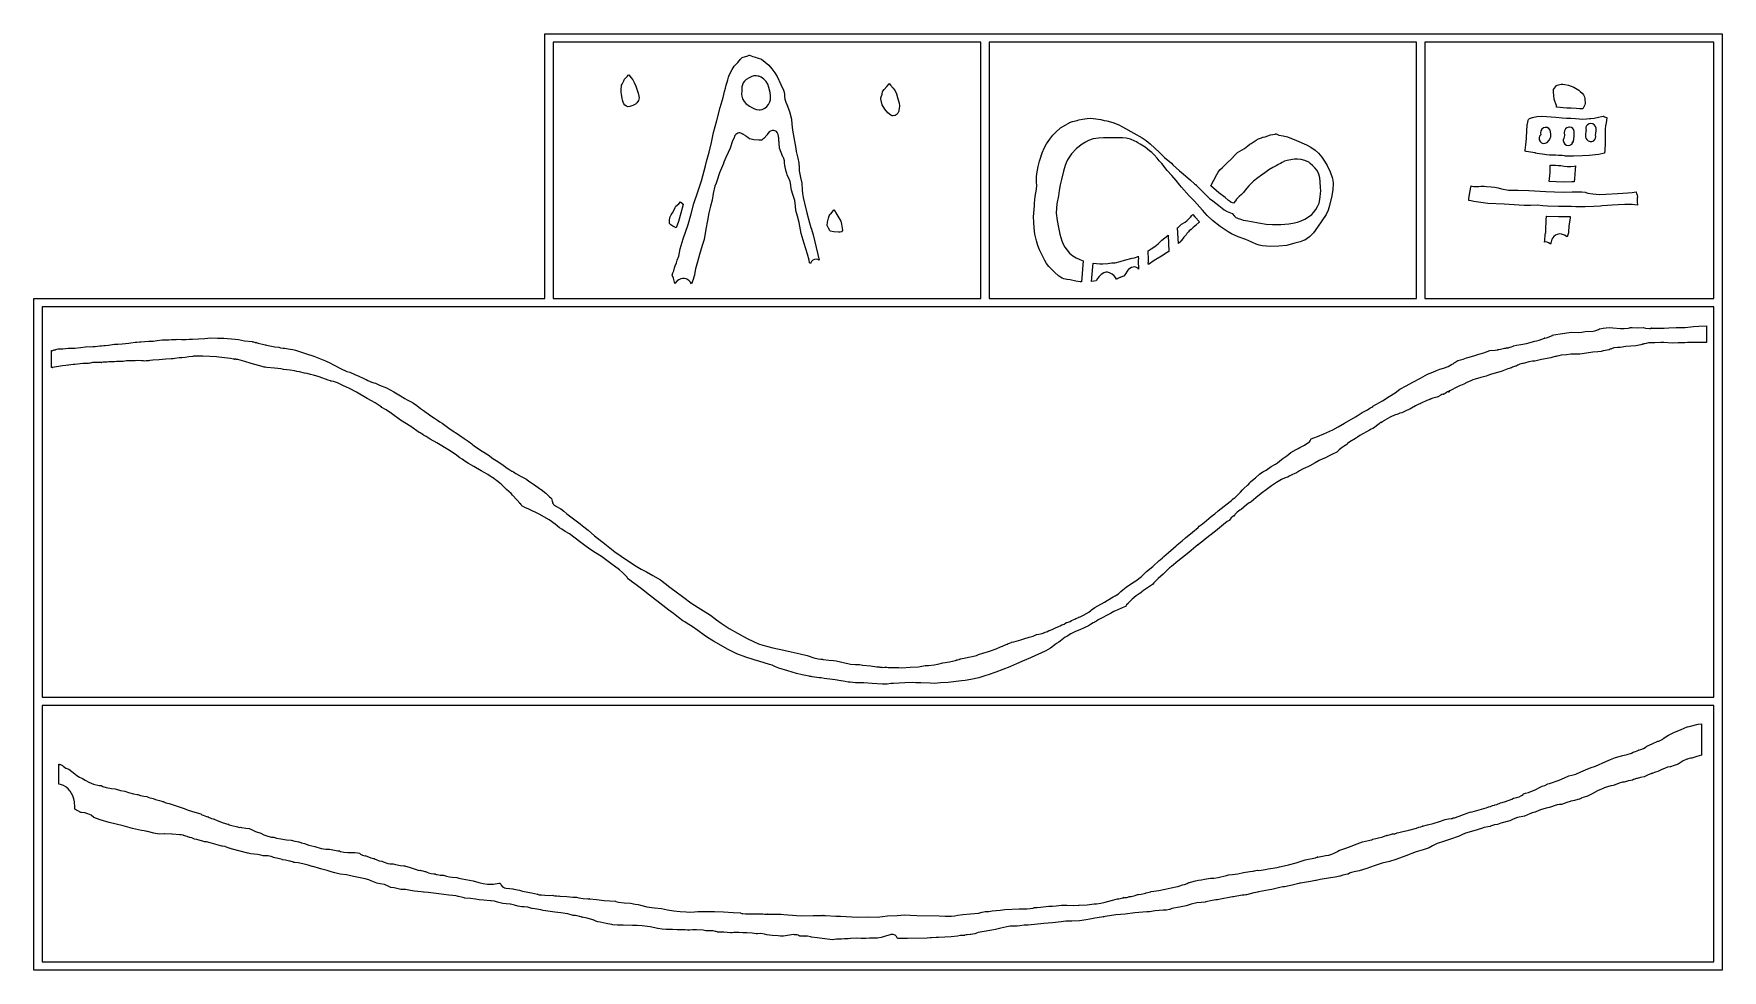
# Model space of a CAD drawing. Extents: x -2 to 804, y 122 to 569.
import ezdxf

# ---------------------------------------------------------------- set-up
doc = ezdxf.new("R2010")
doc.units = 0

msp = doc.modelspace()

# ---------------------------------------------------------------- linework, layer by layer
at = {"layer": '073'}
for p, q in [((241.934, 442.608), (241.934, 568.932)), ((241.934, 568.932), (450.014, 568.932)), ((450.01324, 564.93172), (245.934, 564.931)), ((245.934, 564.931), (245.934, 442.608)), ((450.014, 442.608), (450.01324, 564.93172)), ((450.014, 568.932), (658.096, 568.932)), ((658.09524, 564.93172), (454.014, 564.931)), ((454.014, 564.931), (454.014, 442.608)), ((658.096, 442.608), (658.09524, 564.93172)), ((658.096, 568.932), (804, 568.932)), ((800.00024, 564.93172), (662.096, 564.931)), ((662.096, 564.931), (662.096, 442.608)), ((800, 442.608), (800.00024, 564.93172)), ((804, 568.932), (804, 566.932)), ((804, 566.932), (804, 442.608)), ((-1.99988, 252.148), (-1.99988, 442.608)), ((-1.99988, 442.608), (241.934, 442.608)), ((241.934, 438.607), (1.99988, 438.607)), ((1.99988, 438.607), (1.99988, 252.148)), ((662.096, 438.607), (241.934, 438.607)), ((245.934, 442.608), (450.014, 442.608)), ((454.014, 442.608), (658.096, 442.608)), ((662.096, 442.608), (800, 442.608)), ((800, 438.607), (662.096, 438.607)), ((800, 252.148), (800, 438.607)), ((804, 442.608), (804, 440.607)), ((804, 440.607), (804, 438.607)), ((804, 438.607), (804, 252.148)), ((742.35481, 427.0082), (743.592241, 427.220209)), ((743.592241, 427.220209), (744.9438, 427.69807)), ((744.9438, 427.69807), (745.48486, 427.99779)), ((745.48486, 427.99779), (745.64454, 428.07579)), ((745.64454, 428.07579), (747.13075, 428.36157)), ((747.13075, 428.36157), (748.6459, 428.59671)), ((748.6459, 428.59671), (750.160191, 428.652142)), ((750.160191, 428.652142), (751.794899, 428.557157)), ((751.794899, 428.557157), (755.46151, 428.25563)), ((755.46151, 428.25563), (757.198801, 428.229189)), ((757.198801, 428.229189), (759.07317, 428.3993)), ((759.07317, 428.3993), (759.68037, 428.52021)), ((759.68037, 428.52021), (759.83902, 428.57861)), ((759.83902, 428.57861), (760.10308, 428.61891)), ((760.103, 428.619), (761.02181, 428.6336)), ((760.10308, 428.61891), (760.103, 428.619)), ((761.02181, 428.6336), (763.47748, 428.57)), ((763.47748, 428.57), (763.478, 428.57)), ((763.478, 428.57), (766.21271, 428.6145)), ((766.21271, 428.6145), (767.368901, 428.40861)), ((767.368901, 428.40861), (769.24198, 428.25327)), ((769.24198, 428.25327), (769.59339, 428.26027)), ((769.59339, 428.26027), (769.74945, 428.26727)), ((769.74945, 428.26727), (769.97992, 428.29777)), ((769.94372, 428.32777), (769.97992, 428.33277)), ((769.97992, 428.29777), (769.94372, 428.32777)), ((769.97992, 428.33277), (769.981, 428.333)), ((769.981, 428.333), (770.11175, 428.337)), ((770.11175, 428.337), (770.15985, 428.351)), ((770.13355, 428.3375), (771.26784, 428.369)), ((770.15985, 428.351), (770.13355, 428.3375)), ((771.26784, 428.369), (773.28632, 428.3313)), ((773.28632, 428.3313), (776.29079, 428.2972)), ((776.29079, 428.2972), (776.291, 428.297)), ((776.291, 428.297), (778.5875, 428.51094)), ((778.5875, 428.51094), (782.06016, 428.6236)), ((782.06016, 428.6236), (786.34775, 428.7063)), ((786.34775, 428.7063), (790.28963, 429.15278)), ((790.28963, 429.15278), (792.83624, 429.26388)), ((792.83624, 429.26388), (796.49959, 429.53106)), ((796.49959, 429.53106), (796.499, 429.529)), ((796.499, 429.529), (796.5, 429.529)), ((796.5, 429.529), (796.5, 421.491)), ((17.58486, 418.86758), (20.340591, 419.17354)), ((20.340591, 419.17354), (22.69256, 419.49597)), ((22.69256, 419.49597), (23.312581, 419.554207)), ((23.312581, 419.554207), (23.35298, 419.55537)), ((23.35298, 419.55537), (25.0211, 419.52597)), ((25.0211, 419.52597), (26.21432, 419.60397)), ((26.21432, 419.60397), (27.38634, 419.63647)), ((27.38634, 419.63647), (29.54899, 419.94035)), ((29.54899, 419.94035), (29.552, 419.941)), ((29.552, 419.941), (30.38451, 419.9653)), ((30.38451, 419.9653), (31.51933, 420.08518)), ((31.51933, 420.08518), (31.58703, 420.10208)), ((31.58703, 420.10208), (32.0609, 420.12588)), ((32.0609, 420.12588), (33.69388, 420.21888)), ((33.69388, 420.21888), (36.59707, 420.71651)), ((36.59707, 420.71651), (38.15395, 420.719635)), ((38.15395, 420.719635), (40.2604, 420.81471)), ((40.2604, 420.81471), (43.3088, 421.24312)), ((43.3088, 421.24312), (44.31855, 421.32322)), ((44.31855, 421.32322), (46.41662, 421.66067)), ((46.41662, 421.66067), (47.19848, 421.69377)), ((47.19848, 421.69377), (48.51777, 421.81262)), ((48.51777, 421.81262), (48.74, 421.84362)), ((48.74, 421.84362), (48.8268, 421.86792)), ((48.8268, 421.86792), (49.18647, 421.89632)), ((49.18647, 421.89632), (52.86428, 422.10717)), ((52.86428, 422.10717), (55.01608, 422.13607)), ((55.01608, 422.13607), (56.96635, 422.44354)), ((56.96635, 422.44354), (59.36413, 422.75514)), ((59.36413, 422.75514), (62.52106, 422.78454)), ((62.52106, 422.78454), (63.82019, 422.91167)), ((63.82019, 422.91167), (64.75917, 422.93447)), ((64.75917, 422.93447), (65.91981, 423.01357)), ((65.91981, 423.01357), (66.84016, 423.04717)), ((66.84016, 423.04717), (68.538748, 422.973756)), ((68.538748, 422.973756), (70.69731, 422.93401)), ((70.69731, 422.93401), (72.24655, 423.11538)), ((72.24655, 423.11538), (72.48375, 423.11038)), ((72.48375, 423.11038), (73.71313, 423.11038)), ((73.71313, 423.11038), (76.699, 423.2654)), ((76.699, 423.2654), (79.64818, 423.37959)), ((79.64818, 423.37959), (82.55912, 423.69897)), ((82.55912, 423.69897), (85.6323, 423.64417)), ((85.6323, 423.64417), (88.68639, 423.58317)), ((88.68639, 423.58317), (94.17701, 423.09586)), ((94.17701, 423.09586), (95.73713, 423.00906)), ((95.73713, 423.00906), (98.64341, 422.39099)), ((98.64341, 422.39099), (102.24267, 421.95226)), ((102.24267, 421.95226), (102.208434, 421.952721)), ((102.208434, 421.952721), (102.358348, 421.918445)), ((102.358348, 421.918445), (102.88396, 421.79724)), ((102.88396, 421.79724), (103.66789, 421.59208)), ((103.66789, 421.59208), (104.23633, 421.43497)), ((104.115246, 421.482668), (104.059948, 421.502045)), ((104.059948, 421.502045), (104.15053, 421.46597)), ((104.23633, 421.43497), (104.115246, 421.482668)), ((104.15053, 421.46597), (105.18407, 421.19623)), ((105.18407, 421.19623), (107.87641, 420.51255)), ((107.87641, 420.51255), (108.401525, 420.443075)), ((108.46551, 420.45205), (108.384114, 420.464925)), ((108.384114, 420.464925), (108.60505, 420.41945)), ((108.401525, 420.443075), (108.46551, 420.45205)), ((108.60505, 420.41945), (109.07891, 420.31145)), ((109.07891, 420.31145), (109.9259, 420.12129)), ((109.9259, 420.12129), (113.11949, 419.50013)), ((113.11949, 419.50013), (114.94213, 419.22314)), ((114.94213, 419.22314), (115.78083, 419.03142)), ((701.988, 419.052), (702.628479, 419.228744)), ((702.628479, 419.228744), (702.69235, 419.27576)), ((702.69235, 419.27576), (703.45251, 419.47626)), ((703.45251, 419.47626), (703.454, 419.476)), ((703.454, 419.476), (704.2276, 419.80932)), ((704.2276, 419.80932), (704.33767, 419.90592)), ((704.33767, 419.90592), (704.40537, 419.92492)), ((704.40537, 419.92492), (705.74999, 420.24427)), ((705.74999, 420.24427), (707.935291, 420.579495)), ((707.935291, 420.579495), (710.51921, 421.07369)), ((710.51921, 421.07369), (714.56496, 422.13252)), ((714.56496, 422.13252), (715.33235, 422.29479)), ((715.33235, 422.29479), (716.55295, 422.64206)), ((716.55295, 422.64206), (719.09595, 423.60014)), ((719.16935, 423.61914), (718.97918, 423.66204)), ((718.97918, 423.66204), (719.27425, 423.64614)), ((719.09595, 423.60014), (719.16935, 423.61914)), ((719.27425, 423.64614), (719.41223, 423.68174)), ((719.41223, 423.68174), (719.29802, 423.64454)), ((719.29802, 423.64454), (719.32022, 423.64454)), ((719.32022, 423.64454), (719.93414, 423.75564)), ((719.93414, 423.75564), (720.66277, 423.99024)), ((720.66277, 423.99024), (722.4606, 424.69718)), ((722.4606, 424.69718), (722.462, 424.697)), ((722.462, 424.697), (722.94974, 424.941033)), ((722.863543, 424.927193), (723.038452, 424.978129)), ((722.94569, 424.96365), (722.863543, 424.927193)), ((722.94974, 424.941033), (722.94569, 424.96365)), ((723.038452, 424.978129), (723.68776, 425.16984)), ((723.68776, 425.16984), (724.54817, 425.39257)), ((724.54817, 425.39257), (726.69171, 425.63752)), ((726.69171, 425.63752), (728.79598, 425.9388)), ((728.79598, 425.9388), (728.796, 425.939)), ((728.796, 425.939), (731.81804, 426.46867)), ((731.81804, 426.46867), (735.15944, 426.37207)), ((735.15944, 426.37207), (737.041736, 426.53675)), ((737.041736, 426.53675), (738.59902, 426.75654)), ((738.59902, 426.75654), (738.6, 426.756)), ((738.6, 426.756), (742.35481, 427.0082)), ((753.999104, 419.12137), (752.1976, 418.95187)), ((755.2, 419.15287), (753.999104, 419.12137)), ((757.97451, 419.54302), (755.2, 419.15287)), ((762.72823, 419.94715), (757.97451, 419.54302)), ((765.21179, 420.42617), (762.72823, 419.94715)), ((765.6004, 420.5378), (765.21179, 420.42617)), ((765.81847, 420.6334), (765.6004, 420.5378)), ((765.98229, 420.6815), (765.81847, 420.6334)), ((766.02979, 420.6939), (765.98229, 420.6815)), ((766.04839, 420.6989), (766.02979, 420.6939)), ((766.27215, 420.7578), (766.04839, 420.6989)), ((766.58634, 420.8312), (766.27215, 420.7578)), ((766.71243, 420.8566), (766.58634, 420.8312)), ((766.75173, 420.8596), (766.71243, 420.8566)), ((766.99565, 420.9185), (766.75173, 420.8596)), ((767.68914, 421.104), (766.99565, 420.9185)), ((768.79812, 421.3386), (767.68914, 421.104)), ((770.490894, 421.429112), (768.79812, 421.3386)), ((771.84703, 421.4192), (770.490894, 421.429112)), ((774.7683, 421.5065), (771.84703, 421.4192)), ((776.19405, 421.5447), (774.7683, 421.5065)), ((780.03981, 421.21606), (776.19405, 421.5447)), ((782.98795, 421.3778), (780.03981, 421.21606)), ((784.392, 421.445), (782.98795, 421.3778)), ((785.73041, 421.38095), (784.39199, 421.44555)), ((784.39199, 421.44555), (784.392, 421.445)), ((785.746444, 421.378187), (785.73041, 421.38095)), ((786.19963, 421.40475), (785.746444, 421.378187)), ((787.367, 421.505), (786.19963, 421.40475)), ((787.3686, 421.5052), (787.367, 421.505)), ((788.244, 421.529), (787.3686, 421.5052)), ((788.24472, 421.5291), (788.244, 421.529)), ((790.04719, 421.5684), (788.24472, 421.5291)), ((791.52617, 421.5814), (790.04719, 421.5684)), ((794.156528, 421.567084), (791.52617, 421.5814)), ((796.4251, 421.5194), (794.156528, 421.567084)), ((796.5, 421.491), (796.4251, 421.5194)), ((6.4977, 409.588), (6.4977, 417.705)), ((6.4977, 417.705), (6.5282, 417.705)), ((6.5282, 417.705), (6.6274, 417.709)), ((6.6274, 417.709), (6.627706, 417.688813)), ((6.627706, 417.688813), (7.04184, 417.7596)), ((7.04184, 417.7596), (7.37566, 417.8418)), ((7.37566, 417.8418), (7.81027, 417.95499)), ((7.81027, 417.95499), (8.2335, 418.06556)), ((8.2335, 418.06556), (8.37563, 418.10276)), ((8.33495, 418.089235), (8.49395, 418.13526)), ((8.37563, 418.10276), (8.33495, 418.089235)), ((8.49395, 418.13526), (9.62721, 418.43085)), ((9.62721, 418.43085), (11.81777, 418.48875)), ((11.81777, 418.48875), (14.4295, 418.81898)), ((14.4295, 418.81898), (17.58486, 418.86758)), ((21.419, 411.4361), (17.67555, 411.04645)), ((24.06276, 411.5038), (21.419, 411.4361)), ((24.76764, 411.65263), (24.06276, 411.5038)), ((24.68604, 411.60563), (24.613148, 411.558449)), ((24.613148, 411.558449), (24.700414, 411.593764)), ((25.48392, 411.89244), (24.68604, 411.60563)), ((24.700414, 411.593764), (24.800893, 411.646761)), ((24.800893, 411.646761), (24.76764, 411.65263)), ((26.04047, 411.96424), (25.48392, 411.89244)), ((27.85897, 412.02414), (26.04047, 411.96424)), ((29.03875, 411.9213), (27.85897, 412.02414)), ((30.54563, 411.989), (29.03875, 411.9213)), ((30.8903, 412.067), (30.395214, 411.984312)), ((30.395214, 411.984312), (30.54563, 411.989)), ((30.89507, 412.06716), (30.8903, 412.067)), ((32.384473, 412.141851), (30.89507, 412.06716)), ((33.07013, 412.10906), (32.384473, 412.141851)), ((33.80445, 412.24497), (33.07013, 412.10906)), ((35.55957, 412.298789), (33.80445, 412.24497)), ((36.50145, 412.23257), (35.55957, 412.298789)), ((37.52153, 412.43413), (36.50145, 412.23257)), ((39.468171, 412.531274), (37.52153, 412.43413)), ((40.74357, 412.51993), (39.468171, 412.531274)), ((42.30884, 412.7411), (40.74357, 412.51993)), ((46.38921, 412.8103), (42.30884, 412.7411)), ((47.54986, 412.8749), (46.38921, 412.8103)), ((49.36008, 412.77), (47.54986, 412.8749)), ((50.41997, 412.7318), (49.36008, 412.77)), ((51.03648, 412.6723), (50.41997, 412.7318)), ((51.071789, 412.692912), (51.03648, 412.6723)), ((51.59612, 412.7328), (51.071789, 412.692912)), ((52.39609, 412.7463), (51.59612, 412.7328)), ((52.843403, 412.76255), (52.39609, 412.7463)), ((52.961071, 412.76655), (52.843403, 412.76255)), ((53.38878, 412.86208), (52.888649, 412.773092)), ((52.888649, 412.773092), (52.91078, 412.7572)), ((52.91078, 412.7572), (52.961071, 412.76655)), ((54.83933, 413.04295), (53.38878, 412.86208)), ((57.78128, 413.22072), (54.83933, 413.04295)), ((60.99141, 413.56798), (57.78128, 413.22072)), ((63.583, 413.73388), (60.99141, 413.56798)), ((64.49973, 413.78868), (63.583, 413.73388)), ((65.3002, 413.84608), (64.49973, 413.78868)), ((67.34606, 414.16596), (65.3002, 413.84608)), ((68.65813, 414.18056), (67.34606, 414.16596)), ((70.25132, 414.36193), (68.65813, 414.18056)), ((71.97679, 414.68594), (70.25132, 414.36193)), ((73.9777, 414.88181), (71.97679, 414.68594)), ((74.28158, 414.94481), (73.9777, 414.88181)), ((75.21278, 415.05903), (74.28158, 414.94481)), ((78.71036, 415.054384), (75.21278, 415.05903)), ((82.04336, 414.89313), (78.71036, 415.054384)), ((85.3, 414.67247), (82.04336, 414.89313)), ((86.35524, 414.60067), (85.3, 414.67247)), ((90.40204, 413.98364), (86.35524, 414.60067)), ((91.89601, 413.83068), (90.40204, 413.98364)), ((93.31967, 413.59245), (91.89601, 413.83068)), ((93.37237, 413.59245), (93.31967, 413.59245)), ((93.57391, 413.55005), (93.37237, 413.59245)), ((93.57691, 413.55005), (93.57391, 413.55005)), ((93.79292, 413.51385), (93.57691, 413.55005)), ((93.67102, 413.5177), (93.69842, 413.528)), ((93.75012, 413.4928), (93.67102, 413.5177)), ((93.6984, 413.528), (93.81672, 413.5068)), ((93.69842, 413.528), (93.6984, 413.528)), ((93.81672, 413.5068), (93.75012, 413.4928)), ((93.84152, 413.51085), (93.79292, 413.51385)), ((93.87152, 413.51685), (93.84152, 413.51085)), ((94.09272, 413.53085), (93.87152, 413.51685)), ((94.38519, 413.51685), (94.09272, 413.53085)), ((94.51438, 413.49995), (94.38519, 413.51685)), ((94.60588, 413.48435), (94.51438, 413.49995)), ((94.94282, 413.42495), (94.60588, 413.48435)), ((94.98672, 413.41695), (94.94282, 413.42495)), ((95.38513, 413.34715), (94.98672, 413.41695)), ((98.797171, 412.489282), (95.38513, 413.34715)), ((101.82765, 411.5147), (98.797171, 412.489282)), ((106.98599, 410.08791), (101.82765, 411.5147)), ((115.78083, 419.03142), (117.12906, 418.84127)), ((117.12906, 418.84127), (117.62878, 418.80507)), ((117.62878, 418.80507), (120.36814, 418.31051)), ((120.36814, 418.31051), (121.66367, 418.1312)), ((121.66367, 418.1312), (122.25898, 417.95033)), ((122.25898, 417.95033), (122.96696, 417.79219)), ((122.96696, 417.79219), (127.26746, 416.48994)), ((127.26746, 416.48994), (128.18369, 416.11169)), ((128.18369, 416.11169), (131.6398, 415.03785)), ((131.6398, 415.03785), (134.88769, 413.76196)), ((134.88769, 413.76196), (137.18985, 412.83229)), ((137.18985, 412.83229), (139.59798, 411.606)), ((139.59798, 411.606), (140.75037, 411.0412)), ((674.79679, 410.97763), (675.102467, 411.196748)), ((675.102467, 411.196748), (675.01693, 411.15746)), ((675.01693, 411.15746), (675.037227, 411.140331)), ((675.037227, 411.140331), (675.56625, 411.41583)), ((675.56625, 411.41583), (676.11609, 411.7967)), ((676.11609, 411.7967), (676.39152, 412.00392)), ((676.39152, 412.00392), (677.81056, 412.88138)), ((677.81056, 412.88138), (680.26674, 413.58313)), ((680.26674, 413.58313), (681.87233, 414.20379)), ((681.872, 414.203), (682.53914, 414.33011)), ((681.87233, 414.20379), (681.872, 414.203)), ((682.53914, 414.33011), (685.50071, 415.1709)), ((685.50071, 415.1709), (687.8644, 415.99669)), ((687.8644, 415.99669), (690.18828, 416.63074)), ((690.18828, 416.63074), (691.0456, 416.84108)), ((691.0456, 416.84108), (691.047, 416.841)), ((691.047, 416.841), (693.11612, 417.6461)), ((693.11612, 417.6461), (695.64827, 417.92465)), ((695.64827, 417.92465), (696.53814, 418.03575)), ((696.53814, 418.03575), (696.88075, 418.09985)), ((696.88075, 418.09985), (697.11329, 418.18045)), ((697.11329, 418.18045), (697.41818, 418.23365)), ((697.41818, 418.23365), (698.1184, 418.32155)), ((698.118, 418.322), (698.77429, 418.5008)), ((698.1184, 418.32155), (698.118, 418.322)), ((698.77429, 418.5008), (700.13286, 418.78708)), ((700.13286, 418.78708), (700.772856, 418.890099)), ((700.772856, 418.890099), (701.197851, 418.96207)), ((701.197851, 418.96207), (701.28731, 418.98189)), ((701.29, 418.982), (701.221089, 418.962644)), ((701.221089, 418.962644), (701.31651, 418.955625)), ((701.28731, 418.98189), (701.29, 418.982)), ((701.31651, 418.955625), (701.98763, 419.0518)), ((701.98763, 419.0518), (701.988, 419.052)), ((707.443, 411.179), (706.80014, 410.94026)), ((708.66975, 411.4411), (707.44295, 411.17961)), ((707.44295, 411.17961), (707.443, 411.179)), ((709.02735, 411.4731), (708.66975, 411.4411)), ((709.66452, 411.61986), (709.02735, 411.4731)), ((711.64889, 412.29423), (709.66452, 411.61986)), ((713.360295, 412.577539), (711.64889, 412.29423)), ((714.50143, 412.67094), (713.360295, 412.577539)), ((717.771, 413.443), (714.50143, 412.67094)), ((717.77177, 413.44282), (717.771, 413.443)), ((722.11776, 414.22159), (717.77177, 413.44282)), ((723.69182, 414.635), (722.11776, 414.22159)), ((724.41994, 414.82928), (723.69182, 414.635)), ((724.63026, 414.87068), (724.41994, 414.82928)), ((724.74602, 414.88158), (724.63026, 414.87068)), ((725.0473, 414.95908), (724.74602, 414.88158)), ((725.964181, 415.221376), (725.0473, 414.95908)), ((727.05957, 415.419), (725.964181, 415.221376)), ((729.68422, 415.61588), (727.05957, 415.419)), ((731.789, 415.912), (729.68422, 415.61588)), ((731.78926, 415.91162), (731.789, 415.912)), ((735.01697, 415.89862), (731.78926, 415.91162)), ((736.01536, 416.03297), (735.01697, 415.89862)), ((737.10883, 416.09447), (736.01536, 416.03297)), ((742.29766, 416.86909), (737.10883, 416.09447)), ((744.589, 417.13936), (742.29766, 416.86909)), ((746.192, 417.298), (744.589, 417.13936)), ((746.19292, 417.29847), (746.192, 417.298)), ((747.2156, 417.53617), (746.19292, 417.29847)), ((750.033, 418.085), (747.2156, 417.53617)), ((750.03315, 418.08422), (750.033, 418.085)), ((750.047518, 418.104978), (750.03315, 418.08422)), ((750.46, 418.278), (750.047518, 418.104978)), ((750.46119, 418.27813), (750.46, 418.278)), ((750.869366, 418.429764), (750.46119, 418.27813)), ((751.084531, 418.58497), (750.79812, 418.38354)), ((750.79812, 418.38354), (750.869366, 418.429764)), ((752.197, 418.952), (751.084531, 418.58497)), ((752.1976, 418.95187), (752.197, 418.952)), ((6.75297, 409.591), (6.4977, 409.588)), ((7.033643, 409.605687), (6.75297, 409.591)), ((6.8646, 409.587), (7.033643, 409.605687)), ((6.86762, 409.58718), (6.8646, 409.587)), ((11.77947, 410.37524), (6.86762, 409.58718)), ((13.38351, 410.57784), (11.77947, 410.37524)), ((14.32349, 410.62844), (13.38351, 410.57784)), ((14.596114, 410.650765), (14.32349, 410.62844)), ((14.61445, 410.65944), (14.596114, 410.650765)), ((15.71205, 410.87441), (14.61445, 410.65944)), ((16.801924, 410.971693), (15.71205, 410.87441)), ((17.487585, 411.032394), (16.801924, 410.971693)), ((17.6706, 411.047), (17.487585, 411.032394)), ((17.67555, 411.04645), (17.6706, 411.047)), ((107.98696, 409.80369), (106.98599, 410.08791)), ((108.08138, 409.79418), (107.98696, 409.80369)), ((108.49803, 409.73289), (108.08138, 409.79418)), ((109.25614, 409.63939), (108.49803, 409.73289)), ((112.93032, 409.28281), (109.25614, 409.63939)), ((116.10635, 408.91332), (112.93032, 409.28281)), ((117.1497, 408.687), (116.10635, 408.91332)), ((120.46578, 408.32473), (117.1497, 408.687)), ((122.45274, 407.94286), (120.46578, 408.32473)), ((123.5488, 407.76096), (122.45274, 407.94286)), ((124.77353, 407.50153), (123.5488, 407.76096)), ((127.23333, 406.90106), (124.77353, 407.50153)), ((128.48751, 406.68609), (127.23333, 406.90106)), ((130.08226, 406.29231), (128.48751, 406.68609)), ((131.46769, 405.9378), (130.08226, 406.29231)), ((134.21274, 405.17609), (131.46769, 405.9378)), ((138.52153, 403.57361), (134.21274, 405.17609)), ((139.67442, 403.15039), (138.52153, 403.57361)), ((139.757473, 403.138444), (139.67442, 403.15039)), ((140.15245, 403.05689), (139.757473, 403.138444)), ((141.03663, 402.88427), (140.15245, 403.05689)), ((140.75037, 411.0412), (140.78917, 411.0227)), ((140.78917, 411.0227), (141.77514, 410.56277)), ((141.77514, 410.56277), (144.460595, 409.140204)), ((144.460595, 409.140204), (147.45595, 407.73917)), ((147.45595, 407.73917), (148.80006, 407.287)), ((148.80006, 407.287), (151.26708, 406.29687)), ((151.26708, 406.29687), (153.17446, 405.50675)), ((153.17446, 405.50675), (155.24255, 404.49337)), ((155.24255, 404.49337), (156.13552, 404.10062)), ((156.13552, 404.10062), (156.62955, 403.84792)), ((156.62955, 403.84792), (157.41451, 403.42625)), ((157.41451, 403.42625), (158.59945, 402.87021)), ((656.37414, 402.51973), (660.00338, 404.485)), ((660.00338, 404.485), (663.35408, 406.33967)), ((663.35408, 406.33967), (665.78545, 407.30085)), ((665.78545, 407.30085), (667.615716, 408.128791)), ((667.615716, 408.128791), (669.12892, 408.73693)), ((669.12892, 408.73693), (670.98788, 409.264275)), ((670.98788, 409.264275), (673.12764, 410.03918)), ((673.12764, 410.03918), (674.79679, 410.97763)), ((683.947, 403.227), (682.08044, 402.47048)), ((683.94801, 403.22745), (683.947, 403.227)), ((684.98618, 403.66671), (683.94801, 403.22745)), ((686.013, 404.092), (684.98618, 403.66671)), ((686.01301, 404.09223), (686.013, 404.092)), ((688.815345, 404.888587), (686.01301, 404.09223)), ((691.253, 405.441), (688.815345, 404.888587)), ((691.25332, 405.44091), (691.253, 405.441)), ((692.13131, 405.69774), (691.25332, 405.44091)), ((693.42425, 406.1933), (692.13131, 405.69774)), ((695.01537, 406.69561), (693.42425, 406.1933)), ((698.46684, 407.68055), (695.01537, 406.69561)), ((701.73382, 408.90737), (698.46684, 407.68055)), ((703.44276, 409.45873), (701.73382, 408.90737)), ((703.908266, 409.750571), (703.44276, 409.45873)), ((705.27366, 410.26592), (703.908266, 409.750571)), ((705.65348, 410.30162), (705.27366, 410.26592)), ((705.82815, 410.4029), (705.65348, 410.30162)), ((705.993, 410.483), (705.82815, 410.4029)), ((705.99546, 410.48238), (705.993, 410.483)), ((706.04146, 410.50458), (705.99546, 410.48238)), ((706.06836, 410.53148), (706.04146, 410.50458)), ((706.12676, 410.54658), (706.06836, 410.53148)), ((706.22446, 410.59418), (706.12676, 410.54658)), ((706.30306, 410.63618), (706.22446, 410.61028)), ((706.22446, 410.61028), (706.22446, 410.59418)), ((706.32886, 410.64518), (706.30306, 410.63618)), ((706.80014, 410.94026), (706.32886, 410.64518)), ((142.95279, 402.2688), (141.03663, 402.88427)), ((145.52523, 400.92213), (142.95279, 402.2688)), ((148.695065, 399.506571), (145.52523, 400.92213)), ((152.00857, 397.89389), (148.695065, 399.506571)), ((157.13433, 394.81656), (152.00857, 397.89389)), ((158.59945, 402.87021), (159.269671, 402.669258)), ((159.269671, 402.669258), (159.37719, 402.66764)), ((159.37719, 402.66764), (160.33784, 402.30487)), ((160.33784, 402.30487), (161.12333, 402.05373)), ((161.12333, 402.05373), (163.0741, 401.20727)), ((163.0741, 401.20727), (166.34937, 399.89314)), ((166.34937, 399.89314), (169.85147, 397.9129)), ((169.85147, 397.9129), (173.12828, 396.04788)), ((173.12828, 396.04788), (175.17052, 394.82728)), ((641.83343, 393.6195), (645.04202, 395.77802)), ((645.04202, 395.77802), (647.90747, 397.54898)), ((647.90747, 397.54898), (650.17865, 399.24295)), ((650.17865, 399.24295), (653.083577, 400.851573)), ((653.083577, 400.851573), (656.37414, 402.51973)), ((668.347, 395.612), (665.89133, 394.93607)), ((668.602, 395.814), (668.169542, 395.540051)), ((668.169542, 395.540051), (668.34826, 395.61144)), ((668.34826, 395.61144), (668.347, 395.612)), ((668.60215, 395.81388), (668.602, 395.814)), ((669.66358, 396.40972), (668.60215, 395.81388)), ((670.16329, 396.64536), (669.66358, 396.40972)), ((671.22421, 396.85724), (670.16329, 396.64536)), ((670.804815, 396.809552), (670.93379, 396.83344)), ((670.86769, 396.82744), (670.804815, 396.809552)), ((671.69658, 397.14576), (670.86769, 396.82744)), ((670.93379, 396.83344), (671.2548, 396.852765)), ((671.332006, 396.855181), (671.22421, 396.85724)), ((671.2548, 396.852765), (671.332006, 396.855181)), ((671.723359, 397.211149), (671.69658, 397.14576)), ((672.37974, 397.63257), (671.723359, 397.211149)), ((672.88669, 397.90128), (672.37974, 397.63257)), ((673.85821, 398.13692), (672.88669, 397.90128)), ((673.193534, 397.97563), (673.40294, 398.05472)), ((673.229686, 398.018335), (673.193534, 397.97563)), ((673.89128, 398.41593), (673.229686, 398.018335)), ((673.40294, 398.05472), (673.54453, 398.09142)), ((673.54453, 398.09142), (673.847016, 398.132095)), ((673.847016, 398.132095), (673.926061, 398.139429)), ((673.926061, 398.139429), (673.85821, 398.13692)), ((674.90155, 398.91099), (673.89128, 398.41593)), ((676.67147, 399.90474), (674.90155, 398.91099)), ((678.33442, 400.63338), (676.67147, 399.90474)), ((680.57769, 401.7129), (678.33442, 400.63338)), ((682.08044, 402.47048), (680.57769, 401.7129)), ((159.23862, 393.67864), (157.13433, 394.81656)), ((160.94756, 392.78567), (159.23862, 393.67864)), ((163.37892, 391.08292), (160.94756, 392.78567)), ((163.933284, 390.683599), (163.37892, 391.08292)), ((166.22371, 389.33834), (163.90705, 390.66332)), ((163.90705, 390.66332), (163.998698, 390.617709)), ((163.998698, 390.617709), (163.933284, 390.683599)), ((168.73984, 387.55497), (166.22371, 389.33834)), ((173.10909, 384.48747), (168.73984, 387.55497)), ((175.17052, 394.82728), (176.31928, 394.1002)), ((176.31928, 394.1002), (178.7512, 392.89148)), ((178.7512, 392.89148), (179.34133, 392.63828)), ((179.34133, 392.63828), (180.796926, 391.514915)), ((180.796926, 391.514915), (182.65327, 389.99192)), ((182.65327, 389.99192), (184.05164, 389.01473)), ((184.05164, 389.01473), (184.48778, 388.68297)), ((184.48778, 388.68297), (185.40919, 388.02615)), ((185.40919, 388.02615), (186.05618, 387.60705)), ((186.05618, 387.60705), (187.09435, 386.80092)), ((629.7122, 386.52537), (632.19525, 388.1816)), ((632.19525, 388.1816), (632.80503, 388.476968)), ((632.80503, 388.476968), (633.77139, 388.9495)), ((633.77139, 388.9495), (634.62818, 389.36448)), ((634.62818, 389.36448), (635.72269, 390.18458)), ((635.72269, 390.18458), (636.66682, 390.70909)), ((636.66682, 390.70909), (637.211677, 391.038005)), ((637.211677, 391.038005), (637.27763, 391.10649)), ((637.27763, 391.10649), (638.60727, 391.87389)), ((638.60727, 391.87389), (638.972805, 392.133024)), ((638.96022, 392.14207), (640.154567, 392.738874)), ((638.972805, 392.133024), (638.96022, 392.14207)), ((640.154567, 392.738874), (641.83343, 393.6195)), ((649.069, 387.322), (647.516679, 386.804346)), ((649.06992, 387.32135), (649.069, 387.322)), ((650.14014, 387.71203), (649.06992, 387.32135)), ((651.06877, 387.97971), (650.14014, 387.71203)), ((651.36488, 388.12131), (651.030236, 387.970523)), ((651.030236, 387.970523), (651.06877, 387.97971)), ((653.59058, 389.2251), (651.36488, 388.12131)), ((654.181263, 389.434554), (653.59058, 389.2251)), ((654.28821, 389.44939), (654.181263, 389.434554)), ((654.401536, 389.507611), (654.256559, 389.439642)), ((654.256559, 389.439642), (654.28821, 389.44939)), ((654.90523, 389.74395), (654.401536, 389.507611)), ((655.66539, 390.11963), (654.90523, 389.74395)), ((657.59705, 391.22395), (655.66539, 390.11963)), ((659.15045, 392.02442), (657.59705, 391.22395)), ((659.76643, 392.26265), (659.15045, 392.02442)), ((660.34469, 392.57787), (659.76643, 392.26265)), ((662.98794, 393.78609), (660.34469, 392.57787)), ((663.89331, 394.1659), (662.98794, 393.78609)), ((663.98171, 394.2021), (663.89331, 394.1659)), ((664.10159, 394.2465), (663.98171, 394.2021)), ((664.21632, 394.2822), (664.10159, 394.2465)), ((664.35843, 394.3091), (664.21632, 394.2822)), ((664.592, 394.399), (664.35843, 394.3091)), ((664.637763, 394.424244), (664.52249, 394.374957)), ((664.52249, 394.374957), (664.59218, 394.39968)), ((664.59218, 394.39968), (664.592, 394.399)), ((665.07174, 394.6069), (664.637763, 394.424244)), ((665.45363, 394.76967), (665.07174, 394.6069)), ((665.89133, 394.93607), (665.45363, 394.76967)), ((177.95686, 381.34812), (173.10909, 384.48747)), ((181.97571, 378.57619), (177.95686, 381.34812)), ((187.09435, 386.80092), (189.33195, 385.34052)), ((189.33195, 385.34052), (190.7825, 384.38347)), ((190.7825, 384.38347), (191.88166, 383.6414)), ((191.88166, 383.6414), (192.95446, 382.95877)), ((192.95446, 382.95877), (196.76353, 380.15015)), ((196.76353, 380.15015), (198.48383, 379.00707)), ((198.48383, 379.00707), (198.593129, 378.956041)), ((198.593129, 378.956041), (198.59805, 378.95227)), ((198.59805, 378.95227), (199.34581, 378.49647)), ((613.77571, 377.97603), (618.04418, 379.77591)), ((618.04418, 379.77591), (620.68536, 381.26263)), ((620.68536, 381.26263), (623.74099, 382.95969)), ((623.74099, 382.95969), (628.88745, 386.09026)), ((628.88745, 386.09026), (629.7122, 386.52537)), ((635.567, 379.649), (630.98331, 377.04968)), ((635.5676, 379.64811), (635.567, 379.649)), ((636.4921, 380.12922), (635.5676, 379.64811)), ((637.26879, 380.52713), (636.4921, 380.12922)), ((638.07288, 380.92297), (637.26879, 380.52713)), ((638.986, 381.787), (638.07288, 380.92297)), ((638.98696, 381.78745), (638.986, 381.787)), ((640.18017, 382.75275), (638.98696, 381.78745)), ((640.62769, 383.08763), (640.18017, 382.75275)), ((641.069, 383.33877), (640.62769, 383.08763)), ((641.66741, 383.4535), (641.069, 383.33877)), ((641.33, 383.452), (641.161319, 383.356814)), ((641.161319, 383.356814), (641.21631, 383.3797)), ((641.21631, 383.3797), (641.65711, 383.5125)), ((641.33097, 383.45247), (641.33, 383.452)), ((641.94178, 383.8726), (641.33097, 383.45247)), ((641.65711, 383.5125), (641.71341, 383.5165)), ((641.71341, 383.5165), (641.66741, 383.4535)), ((642.21257, 384.02712), (641.94178, 383.8726)), ((642.50299, 384.18523), (642.21257, 384.02712)), ((642.828148, 384.363214), (642.50299, 384.18523)), ((642.91485, 384.40952), (642.828148, 384.363214)), ((644.05638, 385.05703), (642.91485, 384.40952)), ((645.74568, 386.08486), (644.05638, 385.05703)), ((647.516679, 386.804346), (645.74568, 386.08486)), ((182.38759, 378.35346), (181.97571, 378.57619)), ((182.93483, 378.04911), (182.38759, 378.35346)), ((183.64383, 377.53439), (182.93483, 378.04911)), ((183.67693, 377.51799), (183.64383, 377.53439)), ((183.70283, 377.51799), (183.67693, 377.51799)), ((183.85992, 377.46579), (183.70283, 377.51799)), ((183.88582, 377.41409), (183.85992, 377.46579)), ((183.89382, 377.40609), (183.88582, 377.41409)), ((184.11033, 377.32239), (183.89382, 377.40609)), ((184.19403, 377.28159), (184.11033, 377.32239)), ((184.371909, 377.188252), (184.19403, 377.28159)), ((185.36811, 376.59326), (184.35577, 377.19219)), ((184.35577, 377.19219), (184.371909, 377.188252)), ((187.29306, 375.41917), (185.36811, 376.59326)), ((190.4076, 373.67975), (187.29306, 375.41917)), ((196.52246, 370.01588), (190.4076, 373.67975)), ((199.34581, 378.49647), (203.44166, 375.70801)), ((203.44166, 375.70801), (205.35991, 374.4528)), ((205.35991, 374.4528), (207.13603, 373.08181)), ((207.13603, 373.08181), (207.58871, 372.7025)), ((207.58871, 372.7025), (207.569035, 372.72565)), ((207.569035, 372.72565), (207.60831, 372.6792)), ((207.60831, 372.6792), (208.85733, 371.67511)), ((208.85733, 371.67511), (212.009735, 369.659836)), ((600.63201, 370.47054), (601.58596, 370.91753)), ((601.58596, 370.91753), (602.30323, 371.32941)), ((602.30323, 371.32941), (604.61213, 372.48593)), ((604.61213, 372.48593), (606.12108, 373.56492)), ((606.12108, 373.56492), (606.20948, 373.61712)), ((606.20948, 373.61712), (606.34953, 373.69932)), ((606.34953, 373.69932), (606.43273, 373.75052)), ((606.43273, 373.75052), (606.51433, 373.80372)), ((606.51433, 373.80372), (606.570419, 373.813281)), ((606.570419, 373.813281), (606.92464, 374.15252)), ((606.92464, 374.15252), (606.92664, 374.15552)), ((606.92664, 374.15552), (607.26615, 374.54723)), ((607.26615, 374.54723), (607.63202, 375.23658)), ((607.63202, 375.23658), (607.67182, 375.29808)), ((607.67182, 375.29808), (607.71472, 375.33218)), ((607.71472, 375.33218), (607.72812, 375.35808)), ((607.72812, 375.35808), (607.79322, 375.45008)), ((607.79322, 375.45008), (607.80122, 375.47698)), ((607.80122, 375.47698), (609.033216, 376.042687)), ((609.033216, 376.042687), (610.80879, 376.69604)), ((610.80879, 376.69604), (610.81, 376.696)), ((610.81, 376.696), (613.77571, 377.97603)), ((622.04803, 371.01586), (621.18349, 370.35284)), ((622.59839, 371.39104), (622.04803, 371.01586)), ((623.48619, 372.04474), (622.59839, 371.39104)), ((624.16057, 372.46384), (623.48619, 372.04474)), ((624.40809, 372.57597), (624.16057, 372.46384)), ((624.70627, 372.79041), (624.40809, 372.57597)), ((624.77297, 372.84051), (624.70627, 372.79041)), ((624.92232, 373.01157), (624.77297, 372.84051)), ((625.18793, 373.24101), (624.92232, 373.01157)), ((626.30466, 374.04923), (625.18793, 373.24101)), ((629.0032, 375.75505), (626.30466, 374.04923)), ((629.42953, 376.03773), (629.0032, 375.75505)), ((629.48073, 376.08633), (629.42953, 376.03773)), ((629.61199, 376.19277), (629.48073, 376.08633)), ((629.71119, 376.26307), (629.61199, 376.19277)), ((629.78359, 376.31107), (629.71119, 376.26307)), ((629.88384, 376.37307), (629.78359, 376.31107)), ((630.983, 377.049), (629.88384, 376.37307)), ((630.98331, 377.04968), (630.983, 377.049)), ((199.08052, 368.242336), (196.52246, 370.01588)), ((201.46272, 366.47399), (199.08052, 368.242336)), ((202.49005, 365.81303), (201.46272, 366.47399)), ((203.74322, 364.88287), (202.49005, 365.81303)), ((205.56635, 363.78421), (203.74322, 364.88287)), ((208.08455, 362.32229), (205.56635, 363.78421)), ((212.009735, 369.659836), (214.84714, 367.87329)), ((214.84714, 367.87329), (217.07181, 366.17363)), ((217.07181, 366.17363), (218.70376, 365.16234)), ((218.70376, 365.16234), (221.35527, 363.4348)), ((221.35527, 363.4348), (224.01867, 361.45919)), ((588.63946, 362.25037), (590.81556, 363.50558)), ((590.81556, 363.50558), (591.640555, 364.031124)), ((591.640555, 364.031124), (592.61648, 364.81043)), ((592.61648, 364.81043), (593.011159, 365.20565)), ((592.85161, 365.0843), (594.23189, 366.20877)), ((593.011159, 365.20565), (592.85161, 365.0843)), ((594.23189, 366.20877), (596.18267, 367.41543)), ((596.18267, 367.41543), (598.14173, 368.94713)), ((598.14173, 368.94713), (600.63201, 370.47054)), ((609.7077, 364.08606), (607.10889, 362.6789)), ((611.51534, 365.14955), (609.7077, 364.08606)), ((613.283855, 365.909586), (611.51534, 365.14955)), ((614.67329, 366.41457), (613.283855, 365.909586)), ((616.112604, 367.193852), (614.67329, 366.41457)), ((617.96198, 368.23721), (616.112604, 367.193852)), ((620.04712, 369.18394), (617.96198, 368.23721)), ((621.18349, 370.35284), (620.04712, 369.18394)), ((211.60215, 360.23716), (208.08455, 362.32229)), ((211.80834, 360.15706), (211.60215, 360.23716)), ((213.0155, 359.51421), (211.80834, 360.15706)), ((214.81438, 358.44037), (213.0155, 359.51421)), ((215.92645, 357.79082), (214.81438, 358.44037)), ((216.3719, 357.42855), (215.92645, 357.79082)), ((216.84989, 357.08438), (216.3719, 357.42855)), ((217.02507, 356.99968), (216.84989, 357.08438)), ((217.67362, 356.54957), (217.02507, 356.99968)), ((218.35471, 356.01887), (217.67362, 356.54957)), ((218.90713, 355.57807), (218.35471, 356.01887)), ((220.3458, 354.54091), (218.90713, 355.57807)), ((224.01867, 361.45919), (225.28629, 360.67837)), ((225.28629, 360.67837), (226.18185, 360.16265)), ((226.18185, 360.16265), (226.36375, 360.06805)), ((226.36375, 360.06805), (226.96681, 359.79365)), ((226.96681, 359.79365), (227.66807, 359.3291)), ((227.66807, 359.3291), (228.16622, 359.06089)), ((228.16622, 359.06089), (230.59295, 357.52197)), ((230.59295, 357.52197), (232.88739, 356.49256)), ((232.88739, 356.49256), (233.37314, 356.14169)), ((233.37314, 356.14169), (234.35138, 355.3164)), ((234.35138, 355.3164), (235.665834, 354.479613)), ((578.42816, 354.53953), (578.727895, 354.912314)), ((578.727895, 354.912314), (578.805297, 355.009871)), ((578.805297, 355.009871), (578.76096, 354.96379)), ((578.76096, 354.96379), (578.761, 354.964)), ((578.761, 354.964), (579.728709, 355.79818)), ((579.728709, 355.79818), (581.16912, 356.94784)), ((581.16912, 356.94784), (583.1075, 358.71311)), ((583.1075, 358.71311), (584.6795, 359.77663)), ((584.6795, 359.77663), (586.32023, 360.65047)), ((586.32023, 360.65047), (588.63946, 362.25037)), ((591.30155, 354.65239), (588.79369, 353.13723)), ((593.68952, 356.13448), (591.30155, 354.65239)), ((595.415647, 356.880764), (593.68952, 356.13448)), ((596.63146, 357.30238), (595.415647, 356.880764)), ((597.2154, 357.63464), (596.63146, 357.30238)), ((598.52953, 358.32348), (597.2154, 357.63464)), ((598.62723, 358.37108), (598.52953, 358.32348)), ((598.87993, 358.47133), (598.62723, 358.37108)), ((598.93213, 358.48433), (598.87993, 358.47133)), ((599.66129, 358.88481), (598.93213, 358.48433)), ((600.71187, 359.32769), (599.66129, 358.88481)), ((601.23432, 359.59227), (600.71187, 359.32769)), ((602.132464, 360.207632), (601.23432, 359.59227)), ((603.58353, 361.07177), (602.132464, 360.207632)), ((605.33329, 361.79731), (603.58353, 361.07177)), ((606.118861, 362.187225), (605.33329, 361.79731)), ((607.10889, 362.6789), (606.118861, 362.187225)), ((221.429706, 353.580346), (220.3458, 354.54091)), ((222.25421, 352.73637), (221.429706, 353.580346)), ((223.61795, 351.37419), (222.25421, 352.73637)), ((225.8504, 349.38516), (223.61795, 351.37419)), ((226.51805, 348.61311), (225.8504, 349.38516)), ((228.73962, 346.32023), (226.51805, 348.61311)), ((235.665834, 354.479613), (236.61584, 353.96351)), ((236.61584, 353.96351), (238.70718, 352.36776)), ((238.70718, 352.36776), (239.39602, 351.87476)), ((239.39602, 351.87476), (239.90453, 351.55126)), ((239.90453, 351.55126), (239.91353, 351.54726)), ((239.91353, 351.54726), (240.13522, 351.38036)), ((240.13522, 351.38036), (242.39037, 349.55514)), ((242.39037, 349.55514), (243.8461, 348.15573)), ((243.8461, 348.15573), (244.23779, 347.81622)), ((244.23779, 347.81622), (244.79178, 347.33616)), ((244.79178, 347.33616), (245.14835, 347.01059)), ((245.14835, 347.01059), (245.53332, 345.81221)), ((569.75934, 346.14718), (570.31847, 346.77866)), ((570.11797, 346.52699), (570.53087, 346.89029)), ((570.245423, 346.695121), (570.11797, 346.52699)), ((570.31847, 346.77866), (570.245423, 346.695121)), ((570.53087, 346.89029), (571.434465, 347.571723)), ((571.434465, 347.571723), (572.65012, 348.59457)), ((572.65012, 348.59457), (573.33896, 349.35681)), ((573.33896, 349.35681), (573.48727, 349.52008)), ((573.48727, 349.52008), (573.52867, 349.55268)), ((573.52867, 349.55268), (574.05266, 350.07979)), ((574.05266, 350.07979), (574.99628, 351.13862)), ((574.99628, 351.13862), (575.12754, 351.28073)), ((575.12754, 351.28073), (575.15084, 351.29423)), ((575.15084, 351.29423), (575.69241, 351.75053)), ((575.69241, 351.75053), (577.33262, 353.35666)), ((577.33262, 353.35666), (577.81993, 353.80211)), ((577.81993, 353.80211), (578.42816, 354.53953)), ((581.360225, 347.378426), (579.12744, 345.5199)), ((583.91785, 349.45869), (581.360225, 347.378426)), ((586.89286, 351.62547), (583.91785, 349.45869)), ((588.793, 353.137), (586.89286, 351.62547)), ((588.79369, 353.13723), (588.793, 353.137)), ((230.04962, 344.74202), (228.73962, 346.32023)), ((229.945928, 344.817221), (229.851486, 344.899295)), ((229.851486, 344.899295), (229.91111, 344.84796)), ((229.91111, 344.84796), (230.120664, 344.648159)), ((230.32402, 344.46609), (229.945928, 344.817221)), ((230.120664, 344.648159), (230.04962, 344.74202)), ((230.32702, 344.46309), (230.32402, 344.46609)), ((230.472091, 344.314071), (230.32702, 344.46309)), ((230.45459, 344.33178), (230.43399, 344.34578)), ((230.43399, 344.34578), (230.472091, 344.314071)), ((230.48299, 344.30528), (230.45459, 344.33178)), ((230.57189, 344.1828), (230.48299, 344.30528)), ((230.57489, 344.1778), (230.57189, 344.1828)), ((230.72115, 343.97624), (230.57489, 344.1778)), ((230.8586, 343.80625), (230.72115, 343.97624)), ((231.03328, 343.58093), (230.8586, 343.80625)), ((231.24772, 343.40162), (231.03328, 343.58093)), ((232.448566, 342.807862), (231.24772, 343.40162)), ((234.37311, 341.97949), (232.448566, 342.807862)), ((239.183174, 339.633024), (234.37311, 341.97949)), ((243.97202, 336.92034), (239.183174, 339.633024)), ((245.53332, 345.81221), (245.57162, 345.28771)), ((245.57162, 345.28771), (245.67032, 344.95904)), ((245.67032, 344.95904), (245.8827, 344.53375)), ((245.8827, 344.53375), (246.09252, 344.24694)), ((246.09252, 344.24694), (246.42843, 343.91415)), ((246.42843, 343.91415), (246.51113, 343.83505)), ((246.51113, 343.83505), (246.54883, 343.82365)), ((246.54883, 343.82365), (246.66873, 343.73325)), ((246.68263, 343.72665), (246.571, 343.81705)), ((246.571, 343.81705), (246.577, 343.81405)), ((246.577, 343.81405), (246.71239, 343.70657)), ((246.66873, 343.73325), (246.69563, 343.71635)), ((246.894724, 343.589519), (246.68263, 343.72665)), ((246.69563, 343.71635), (246.894724, 343.589519)), ((246.71239, 343.70657), (246.938731, 343.570401)), ((246.938731, 343.570401), (246.87156, 343.61667)), ((246.87156, 343.61667), (246.88056, 343.61067)), ((246.88056, 343.61067), (246.884, 343.61)), ((246.884, 343.61), (247.8493, 343.08755)), ((247.8493, 343.08755), (249.00273, 342.40387)), ((249.00273, 342.40387), (249.65956, 342.05607)), ((249.65956, 342.05607), (251.018674, 341.058471)), ((251.018674, 341.058471), (252.53843, 339.79937)), ((252.53843, 339.79937), (257.49627, 335.97842)), ((560.08706, 338.4598), (560.66222, 338.91091)), ((560.66222, 338.91091), (561.73399, 339.76099)), ((561.73399, 339.76099), (563.43931, 341.21104)), ((563.43931, 341.21104), (566.1885, 343.43105)), ((566.1885, 343.43105), (569.07307, 345.58288)), ((569.07307, 345.58288), (569.75934, 346.14718)), ((571.258866, 339.037436), (570.41194, 338.44484)), ((571.015, 338.65), (571.258866, 339.037436)), ((571.01593, 338.64938), (571.015, 338.65)), ((571.01993, 338.64638), (571.01593, 338.64938)), ((571.57286, 339.50008), (571.01993, 338.64638)), ((572.4803, 340.48658), (571.57286, 339.50008)), ((573.66532, 341.442705), (572.4803, 340.48658)), ((574.3329, 341.86426), (573.66532, 341.442705)), ((576.89709, 343.98868), (574.3329, 341.86426)), ((578.24894, 344.94057), (576.89709, 343.98868)), ((578.49906, 345.09093), (578.24894, 344.94057)), ((578.60758, 345.13853), (578.49906, 345.09093)), ((579.12744, 345.5199), (578.60758, 345.13853)), ((246.97184, 334.83882), (243.97202, 336.92034)), ((249.00169, 333.08545), (246.97184, 334.83882)), ((250.02489, 332.4431), (249.00169, 333.08545)), ((251.66147, 331.34188), (250.02489, 332.4431)), ((253.65772, 330.16107), (251.66147, 331.34188)), ((257.49627, 335.97842), (258.7484, 334.96813)), ((258.7484, 334.96813), (260.0124, 334.06122)), ((260.0124, 334.06122), (262.65772, 331.98745)), ((262.65772, 331.98745), (265.67767, 329.24187)), ((547.78504, 328.33696), (551.18225, 331.04275)), ((551.18225, 331.04275), (553.7578, 333.26844)), ((553.7578, 333.26844), (554.35001, 333.79658)), ((554.35001, 333.79658), (555.26004, 334.42808)), ((555.26004, 334.42808), (555.261, 334.428)), ((555.261, 334.428), (556.04751, 335.08737)), ((556.04751, 335.08737), (556.68003, 335.63257)), ((556.68003, 335.63257), (560.08706, 338.4598)), ((562.04552, 331.49076), (557.3409, 327.76178)), ((565.87061, 334.69676), (562.04552, 331.49076)), ((567.63071, 336.02899), (565.87061, 334.69676)), ((568.64822, 336.58863), (567.63071, 336.02899)), ((568.76036, 336.70439), (568.597681, 336.553206)), ((568.597681, 336.553206), (568.64822, 336.58863)), ((569.110084, 337.235446), (568.76036, 336.70439)), ((569.614928, 337.788427), (569.110084, 337.235446)), ((570.41194, 338.44484), (569.614928, 337.788427)), ((256.487771, 328.111562), (253.65772, 330.16107)), ((259.10339, 326.08382), (256.487771, 328.111562)), ((261.08673, 324.65753), (259.10339, 326.08382)), ((263.44679, 322.87006), (261.08673, 324.65753)), ((266.117985, 321.139459), (263.44679, 322.87006)), ((265.67767, 329.24187), (267.05073, 328.12618)), ((267.05073, 328.12618), (269.87071, 325.96869)), ((269.87071, 325.96869), (275.36702, 321.59119)), ((539.618121, 321.317071), (541.98901, 323.30007)), ((541.98901, 323.30007), (543.28971, 324.41886)), ((543.28971, 324.41886), (543.83645, 324.95062)), ((543.83645, 324.95062), (546.19031, 326.82542)), ((546.19031, 326.82542), (547.78504, 328.33696)), ((552.70604, 324.16768), (550.498758, 322.300419)), ((553.65637, 324.85859), (552.70604, 324.16768)), ((554.17158, 325.16349), (553.65637, 324.85859)), ((554.84234, 325.71954), (554.03619, 325.09269)), ((554.03619, 325.09269), (554.057063, 325.095427)), ((554.057063, 325.095427), (554.17158, 325.16349)), ((556.08051, 326.71532), (554.84234, 325.71954)), ((557.3409, 327.76178), (556.08051, 326.71532)), ((269.04076, 319.28216), (266.117985, 321.139459)), ((273.40434, 316.07459), (269.04076, 319.28216)), ((277.52811, 313.05205), (273.40434, 316.07459)), ((275.36702, 321.59119), (278.442904, 319.478084)), ((278.442904, 319.478084), (281.41264, 317.52373)), ((281.41264, 317.52373), (285.53021, 314.68565)), ((285.53021, 314.68565), (287.985735, 313.246863)), ((529.14721, 312.17683), (532.13927, 314.62525)), ((532.13927, 314.62525), (535.16234, 317.45092)), ((535.16234, 317.45092), (535.6605, 317.81575)), ((535.6605, 317.81575), (536.77982, 318.71285)), ((536.77982, 318.71285), (537.44128, 319.39859)), ((537.44128, 319.39859), (537.442, 319.399)), ((537.442, 319.399), (539.618121, 321.317071)), ((541.03905, 314.53416), (540.12438, 313.87117)), ((544.13292, 317.11231), (541.03905, 314.53416)), ((548.62722, 320.62941), (544.13292, 317.11231)), ((550.498758, 322.300419), (548.62722, 320.62941)), ((279.110494, 311.76023), (277.52811, 313.05205)), ((280.6845, 310.19175), (279.110494, 311.76023)), ((281.206716, 309.456535), (280.6845, 310.19175)), ((281.36975, 309.03938), (281.206716, 309.456535)), ((281.62658, 308.75723), (281.36975, 309.03938)), ((282.33971, 308.19343), (281.62658, 308.75723)), ((283.33343, 307.34438), (282.33971, 308.19343)), ((285.568515, 305.782233), (283.33343, 307.34438)), ((287.985735, 313.246863), (290.42965, 311.96748)), ((290.42965, 311.96748), (293.5225, 310.27974)), ((293.5225, 310.27974), (297.11193, 308.16307)), ((297.11193, 308.16307), (299.327575, 306.51524)), ((299.327575, 306.51524), (301.70909, 304.66923)), ((519.48683, 304.69148), (522.55589, 306.7942)), ((522.55589, 306.7942), (523.23801, 307.31718)), ((523.23801, 307.31718), (524.02969, 307.79414)), ((524.02969, 307.79414), (526.7975, 309.86998)), ((526.7975, 309.86998), (528.105664, 311.093699)), ((528.105664, 311.093699), (529.14721, 312.17683)), ((532.71035, 306.79458), (531.99153, 306.05613)), ((534.73298, 308.78207), (532.71035, 306.79458)), ((537.19691, 310.94369), (534.73298, 308.78207)), ((538.435109, 312.273641), (537.19691, 310.94369)), ((540.12438, 313.87117), (538.435109, 312.273641)), ((288.16156, 303.9999), (285.568515, 305.782233)), ((291.97788, 300.88276), (288.16156, 303.9999)), ((298.2235, 295.9983), (291.97788, 300.88276)), ((301.70909, 304.66923), (308.24949, 299.743229)), ((308.24949, 299.743229), (311.623543, 297.29892)), ((509.07296, 297.55813), (512.41178, 299.6355)), ((512.41178, 299.6355), (513.18899, 300.07889)), ((513.18899, 300.07889), (514.254732, 300.547174)), ((514.254732, 300.547174), (515.78678, 301.47829)), ((515.78678, 301.47829), (516.74795, 302.43018)), ((516.74795, 302.43018), (516.79655, 302.48748)), ((516.79655, 302.48748), (516.97792, 302.63271)), ((516.97792, 302.63271), (517.9174, 303.47916)), ((517.9174, 303.47916), (519.48683, 304.69148)), ((521.82472, 298.50826), (520.33025, 296.9926)), ((522.30271, 298.993), (521.82472, 298.50826)), ((524.194451, 300.526326), (522.30271, 298.993)), ((526.09784, 301.90135), (524.194451, 300.526326)), ((526.6301, 302.28066), (526.09784, 301.90135)), ((526.87299, 302.50751), (526.26992, 301.89979)), ((526.26992, 301.89979), (526.49937, 302.16334)), ((526.49937, 302.16334), (526.6301, 302.28066)), ((527.71222, 303.13487), (526.87299, 302.50751)), ((530.58749, 305.07945), (527.71222, 303.13487)), ((531.99153, 306.05613), (530.58749, 305.07945)), ((301.1034, 293.73127), (298.2235, 295.9983)), ((302.22894, 292.91683), (301.1034, 293.73127)), ((303.36942, 292.22283), (302.22894, 292.91683)), ((305.824298, 290.307595), (303.36942, 292.22283)), ((307.83582, 288.67265), (305.824298, 290.307595)), ((311.623543, 297.29892), (315.12889, 294.96128)), ((315.12889, 294.96128), (320.97143, 291.3026)), ((320.97143, 291.3026), (323.85912, 289.12392)), ((495.95903, 289.91776), (496.667, 290.25728)), ((496.667, 290.25728), (496.591501, 290.210665)), ((496.591501, 290.210665), (496.70478, 290.225684)), ((496.70478, 290.225684), (497.45869, 290.53011)), ((497.45869, 290.53011), (499.67923, 291.72799)), ((499.67923, 291.72799), (499.88851, 291.91867)), ((499.88851, 291.91867), (500.27454, 292.05406)), ((500.27454, 292.05406), (501.641122, 292.835576)), ((501.641122, 292.835576), (502.5204, 293.57282)), ((502.5204, 293.57282), (502.860361, 293.885922)), ((502.860361, 293.885922), (502.88989, 293.93096)), ((502.88989, 293.93096), (504.43913, 294.94587)), ((504.43913, 294.94587), (505.86438, 295.81868)), ((505.86438, 295.81868), (509.07296, 297.55813)), ((510.63786, 291.53349), (507.67681, 289.90567)), ((512.0202, 292.2063), (510.63786, 291.53349)), ((513.61286, 293.10548), (512.0202, 292.2063)), ((514.72896, 293.628088), (513.61286, 293.10548)), ((515.52799, 293.92043), (514.72896, 293.628088)), ((517.5625, 294.80305), (515.52799, 293.92043)), ((519.19135, 295.49086), (517.5625, 294.80305)), ((519.26985, 295.51826), (519.19135, 295.49086)), ((519.32615, 295.70016), (519.26985, 295.51826)), ((519.60418, 296.23761), (519.32615, 295.70016)), ((520.20777, 296.83655), (519.60418, 296.23761)), ((520.33025, 296.9926), (520.20777, 296.83655)), ((308.717946, 288.101875), (307.83582, 288.67265)), ((309.92354, 287.44533), (308.717946, 288.101875)), ((312.36318, 285.9126), (309.92354, 287.44533)), ((315.00695, 284.01195), (312.36318, 285.9126)), ((317.97525, 281.77024), (315.00695, 284.01195)), ((323.85912, 289.12392), (326.16853, 287.45683)), ((326.16853, 287.45683), (330.01249, 285.001463)), ((330.01249, 285.001463), (333.8833, 282.77702)), ((333.8833, 282.77702), (338.49749, 280.26089)), ((476.79637, 282.09855), (477.83301, 282.23497)), ((477.83301, 282.23497), (478.61953, 282.46495)), ((478.61953, 282.46495), (479.40294, 282.65667)), ((479.40294, 282.65667), (480.25973, 282.97911)), ((480.25973, 282.97911), (480.39049, 283.04171)), ((480.39049, 283.04171), (481.86171, 283.6117)), ((481.86171, 283.6117), (482.60378, 283.96516)), ((482.539289, 283.93181), (482.78931, 284.02146)), ((482.60378, 283.96516), (482.539289, 283.93181)), ((482.78931, 284.02146), (484.13548, 284.46844)), ((484.13548, 284.46844), (485.46924, 285.15834)), ((485.46924, 285.15834), (487.10479, 285.95881)), ((487.10479, 285.95881), (487.88822, 286.25491)), ((487.88822, 286.25491), (488.77497, 286.70605)), ((488.77497, 286.70605), (488.800279, 286.72865)), ((488.800279, 286.72865), (488.91657, 286.77375)), ((488.91657, 286.77375), (489.79041, 287.09778)), ((489.79041, 287.09778), (490.741246, 287.614856)), ((490.741246, 287.614856), (490.91335, 287.78919)), ((490.91335, 287.78919), (491.299449, 287.833569)), ((491.299449, 287.833569), (492.66003, 288.33802)), ((492.99605, 282.39606), (491.30727, 281.26071)), ((492.66003, 288.33802), (493.40983, 288.76381)), ((495.279681, 283.569068), (492.99605, 282.39606)), ((493.40983, 288.76381), (494.98338, 289.48575)), ((494.98338, 289.48575), (495.422839, 289.708654)), ((497.28933, 284.34633), (495.279681, 283.569068)), ((495.422839, 289.708654), (495.45675, 289.74258)), ((495.45675, 289.74258), (495.47779, 289.73129)), ((495.47779, 289.73129), (495.95903, 289.91776)), ((499.37755, 285.37056), (497.28933, 284.34633)), ((501.09218, 286.06662), (499.37755, 285.37056)), ((501.542221, 286.21339), (501.09218, 286.06662)), ((502.50347, 286.87072), (501.52679, 286.1891)), ((501.52679, 286.1891), (501.542221, 286.21339)), ((503.68944, 287.66137), (502.50347, 286.87072)), ((504.15953, 287.925714), (503.68944, 287.66137)), ((504.19744, 287.92542), (504.15953, 287.925714)), ((504.64598, 288.23962), (504.196256, 287.948053)), ((504.196256, 287.948053), (504.19744, 287.92542)), ((505.24492, 288.54812), (504.64598, 288.23962)), ((506.08259, 289.13208), (505.24492, 288.54812)), ((507.67681, 289.90567), (506.08259, 289.13208)), ((319.63974, 280.715), (317.97525, 281.77024)), ((322.5047, 278.86964), (319.63974, 280.715)), ((325.05388, 277.44854), (322.5047, 278.86964)), ((329.175221, 275.10495), (325.05388, 277.44854)), ((333.32678, 273.03175), (329.175221, 275.10495)), ((338.49749, 280.26089), (341.63891, 278.78708)), ((341.63891, 278.78708), (343.88477, 277.73494)), ((343.88477, 277.73494), (346.06552, 277.03732)), ((346.06552, 277.03732), (350.84092, 275.80277)), ((350.84092, 275.80277), (356.11089, 274.59768)), ((356.11089, 274.59768), (359.54531, 273.7848)), ((453.77179, 273.99497), (454.70818, 274.27143)), ((454.70818, 274.27143), (457.34779, 275.34993)), ((457.34779, 275.34993), (459.5456, 276.23205)), ((459.5456, 276.23205), (460.45098, 276.53849)), ((460.45098, 276.53849), (461.38631, 277.04852)), ((461.38631, 277.04852), (462.63276, 277.57925)), ((462.63276, 277.57925), (463.10559, 277.80767)), ((463.10559, 277.80767), (463.71125, 277.96684)), ((463.71125, 277.96684), (463.714, 277.967)), ((463.714, 277.967), (464.561907, 278.302491)), ((464.561907, 278.302491), (464.65245, 278.39382)), ((464.65245, 278.39382), (465.88647, 278.69148)), ((465.88647, 278.69148), (469.13589, 279.57773)), ((469.13589, 279.57773), (470.07228, 279.86919)), ((470.07228, 279.86919), (470.67844, 280.09141)), ((470.67844, 280.09141), (473.12117, 280.83555)), ((473.12117, 280.83555), (475.06266, 281.39467)), ((475.06266, 281.39467), (476.71477, 282.06235)), ((476.71477, 282.06235), (476.79637, 282.09855)), ((481.057674, 274.320315), (478.72352, 273.19355)), ((483.29432, 275.57221), (481.057674, 274.320315)), ((485.46369, 277.13285), (483.29432, 275.57221)), ((486.27501, 277.82169), (485.46369, 277.13285)), ((487.28579, 278.46918), (486.27501, 277.82169)), ((487.88214, 278.89346), (487.28579, 278.46918)), ((490.39155, 280.7719), (487.88214, 278.89346)), ((491.18479, 281.20081), (490.39155, 280.7719)), ((491.30727, 281.26071), (491.18479, 281.20081)), ((334.35151, 272.57802), (333.32678, 273.03175)), ((335.29359, 272.27055), (334.35151, 272.57802)), ((336.08681, 271.94551), (335.29359, 272.27055)), ((338.43395, 271.18742), (336.08681, 271.94551)), ((340.95111, 270.27533), (338.43395, 271.18742)), ((342.40063, 269.87329), (340.95111, 270.27533)), ((344.12248, 269.39786), (342.40063, 269.87329)), ((349.18266, 267.84344), (344.12248, 269.39786)), ((350.49679, 267.42021), (349.18266, 267.84344)), ((352.0414, 266.67864), (350.49679, 267.42021)), ((353.72243, 266.02237), (352.0414, 266.67864)), ((358.00433, 264.79504), (353.72243, 266.02237)), ((359.54531, 273.7848), (363.80552, 272.92025)), ((363.80552, 272.92025), (367.19961, 272.02315)), ((367.19961, 272.02315), (370.38133, 271.01287)), ((370.38133, 271.01287), (372.40446, 270.45063)), ((372.40446, 270.45063), (373.63385, 270.38653)), ((373.63385, 270.38653), (373.77562, 270.412222)), ((373.72251, 270.410118), (373.65655, 270.38653)), ((373.65655, 270.38653), (374.45549, 270.31313)), ((373.77562, 270.412222), (373.72251, 270.410118)), ((374.45549, 270.31313), (374.428679, 270.304245)), ((374.428679, 270.304245), (374.84358, 270.20875)), ((374.84358, 270.20875), (377.55812, 269.78602)), ((377.55812, 269.78602), (379.74405, 269.70072)), ((379.74405, 269.70072), (381.08194, 269.47852)), ((381.08194, 269.47852), (385.76228, 268.47962)), ((385.76228, 268.47962), (386.67592, 268.24707)), ((386.67592, 268.24707), (387.84587, 267.9794)), ((387.84587, 267.9794), (390.259364, 267.776751)), ((390.259364, 267.776751), (392.21202, 267.73548)), ((392.21202, 267.73548), (393.72925, 267.55358)), ((393.72925, 267.55358), (397.46389, 267.23629)), ((397.46389, 267.23629), (400.43166, 266.72779)), ((400.43166, 266.72779), (401.48277, 266.62494)), ((401.48277, 266.62494), (401.80678, 266.59444)), ((401.80678, 266.59444), (402.02332, 266.55364)), ((402.02332, 266.55364), (402.75349, 266.45286)), ((402.75349, 266.45286), (402.756, 266.453)), ((402.756, 266.453), (403.27845, 266.4215)), ((403.27845, 266.4215), (404.09442, 266.53828)), ((404.09442, 266.53828), (405.16257, 266.50518)), ((405.16257, 266.50518), (405.89999, 266.41478)), ((405.89999, 266.41478), (409.82068, 266.34658)), ((409.82068, 266.34658), (410.96945, 266.30418)), ((410.96945, 266.30418), (412.37608, 266.27008)), ((412.37608, 266.27008), (416.28334, 266.47524)), ((416.28334, 266.47524), (420.29444, 266.68815)), ((420.29444, 266.68815), (422.777, 267.0814)), ((422.777, 267.0814), (423.5046, 267.25039)), ((423.5046, 267.25039), (425.03267, 267.37649)), ((425.03267, 267.37649), (427.76894, 267.71135)), ((427.76894, 267.71135), (429.52646, 267.96559)), ((429.52646, 267.96559), (431.98263, 268.52939)), ((431.98263, 268.52939), (435.17676, 269.04202)), ((435.17676, 269.04202), (437.15595, 269.5779)), ((437.15595, 269.5779), (437.92284, 269.7598)), ((437.92284, 269.7598), (438.445412, 269.933946)), ((438.445412, 269.933946), (438.49283, 269.96962)), ((438.49283, 269.96962), (439.01684, 270.0709)), ((439.01684, 270.0709), (439.74754, 270.24814)), ((439.65714, 270.25514), (439.68504, 270.25914)), ((439.74754, 270.24814), (439.65714, 270.25514)), ((439.68504, 270.25914), (439.83283, 270.28604)), ((439.82583, 270.26854), (440.10489, 270.33674)), ((439.83283, 270.28604), (439.82583, 270.26854)), ((440.10489, 270.33674), (440.41858, 270.43906)), ((440.41858, 270.43906), (440.45168, 270.45416)), ((440.45168, 270.45416), (440.56537, 270.48096)), ((440.56537, 270.48096), (441.10073, 270.60966)), ((441.10073, 270.60966), (442.14615, 270.79259)), ((442.14615, 270.79259), (444.19563, 271.24476)), ((444.19563, 271.24476), (445.972886, 271.565826)), ((445.972886, 271.565826), (448.01142, 272.08553)), ((448.01142, 272.08553), (449.05166, 272.49688)), ((449.05166, 272.49688), (451.11718, 273.1945)), ((451.11718, 273.1945), (453.77179, 273.99497)), ((463.98333, 266.75622), (457.2525, 264.10677)), ((465.94807, 267.57476), (463.98333, 266.75622)), ((466.81778, 268.01299), (465.94807, 267.57476)), ((469.93441, 269.42788), (466.81778, 268.01299)), ((473.72848, 270.98645), (469.93441, 269.42788)), ((476.13505, 272.08146), (473.72848, 270.98645)), ((478.72352, 273.19355), (476.13505, 272.08146)), ((362.04182, 263.54859), (358.00433, 264.79504)), ((364.8406, 262.81221), (362.04182, 263.54859)), ((366.41106, 262.50217), (364.8406, 262.81221)), ((368.19337, 262.1771), (366.41106, 262.50217)), ((368.51481, 262.1358), (368.19337, 262.1771)), ((368.84864, 262.1178), (368.51481, 262.1358)), ((368.94634, 262.1017), (368.84864, 262.1178)), ((369.151, 262.066), (368.94634, 262.1017)), ((369.164, 262.066), (369.151, 262.066)), ((369.16416, 262.06288), (369.164, 262.066)), ((369.61684, 261.98378), (369.16416, 262.06288)), ((372.90606, 261.45411), (369.61684, 261.98378)), ((373.90083, 261.36371), (372.90606, 261.45411)), ((375.34829, 261.12858), (373.90083, 261.36371)), ((379.25451, 260.61751), (375.34829, 261.12858)), ((380.5924, 260.45162), (379.25451, 260.61751)), ((383.23101, 259.9333), (380.5924, 260.45162)), ((383.33952, 259.9182), (383.23101, 259.9333)), ((384.45108, 259.77815), (383.33952, 259.9182)), ((385.31563, 259.60091), (384.45108, 259.77815)), ((386.7755, 259.40454), (385.31563, 259.60091)), ((386.969873, 259.374765), (386.7755, 259.40454)), ((387.69119, 259.32604), (386.95996, 259.37664)), ((386.95996, 259.37664), (386.969873, 259.374765)), ((390.259, 259.109), (387.69119, 259.32604)), ((390.26175, 259.10943), (390.259, 259.109)), ((394.15816, 259.06913), (390.26175, 259.10943)), ((398.13982, 258.69551), (394.15816, 259.06913)), ((403.22169, 258.43662), (398.13982, 258.69551)), ((405.31044, 258.47022), (403.22169, 258.43662)), ((407.06227, 258.68313), (405.31044, 258.47022)), ((408.43892, 258.73893), (407.06227, 258.68313)), ((413.76471, 259.07069), (408.43892, 258.73893)), ((417.60633, 259.12339), (413.76471, 259.07069)), ((419.06878, 259.08519), (417.60633, 259.12339)), ((421.38542, 259.08019), (419.06878, 259.08519)), ((425.9495, 258.91586), (421.38542, 259.08019)), ((427.95557, 258.79185), (425.9495, 258.91586)), ((430.78124, 258.96497), (427.95557, 258.79185)), ((434.54123, 259.26572), (430.78124, 258.96497)), ((440.82454, 259.93183), (434.54123, 259.26572)), ((442.62082, 260.11733), (440.82454, 259.93183)), ((445.23824, 260.57829), (442.62082, 260.11733)), ((449.20905, 261.45215), (445.23824, 260.57829)), ((452.47966, 262.51152), (449.20905, 261.45215)), ((453.58811, 262.81899), (452.47966, 262.51152)), ((457.2525, 264.10677), (453.58811, 262.81899)), ((-1.99988, 248.149), (-1.99988, 252.148)), ((1.99988, 252.148), (800, 252.148)), ((804, 252.148), (804, 250.149)), ((804, 250.149), (804, 248.149)), ((-1.99988, 121.824), (-1.99988, 248.149)), ((800, 248.148), (1.99988, 248.149)), ((1.99988, 248.149), (1.99988, 125.824)), ((800, 125.824), (800, 248.148)), ((804, 248.149), (804, 121.824)), ((775.80127, 232.42693), (778.338681, 234.002993)), ((778.338681, 234.002993), (780.86659, 235.30427)), ((780.86659, 235.30427), (784.4302, 236.77189)), ((784.4302, 236.77189), (787.32408, 238.00746)), ((787.32408, 238.00746), (787.261681, 237.973288)), ((787.261681, 237.973288), (787.38409, 237.976334)), ((787.38409, 237.976334), (788.17571, 238.13975)), ((788.17571, 238.13975), (792.49327, 239.24666)), ((792.49327, 239.24666), (794.0291, 239.52159)), ((794.0291, 239.52159), (794.0978, 239.52959)), ((794.0978, 239.52959), (794.099, 239.53)), ((794.099, 239.53), (794.103, 224.5221)), ((760.62204, 225.51711), (761.52121, 225.95635)), ((761.521, 225.956), (761.884649, 226.108934)), ((761.52121, 225.95635), (761.521, 225.956)), ((761.884649, 226.108934), (761.89669, 226.10379)), ((761.89669, 226.10379), (762.66305, 226.28985)), ((762.66305, 226.28985), (763.3488, 226.60714)), ((763.3488, 226.60714), (763.962011, 226.932544)), ((764.000365, 226.972474), (763.85988, 226.9358)), ((763.85988, 226.9358), (764.087282, 226.921946)), ((763.962011, 226.932544), (764.000365, 226.972474)), ((764.087282, 226.921946), (765.15644, 227.15437)), ((765.15644, 227.15437), (766.343783, 227.615554)), ((766.343783, 227.615554), (767.204842, 228.128366)), ((767.204842, 228.128366), (768.05704, 228.7946)), ((768.05704, 228.7946), (770.606814, 229.9899)), ((770.606814, 229.9899), (773.32287, 231.12727)), ((773.32287, 231.12727), (773.681269, 231.206385)), ((773.681269, 231.206385), (774.69126, 231.62699)), ((774.69126, 231.62699), (775.602335, 232.216834)), ((775.602335, 232.216834), (775.80127, 232.42693)), ((10.03575, 210.59611), (10.0354, 220.259)), ((10.0354, 220.259), (10.17131, 220.1892)), ((10.17131, 220.1892), (10.33721, 220.1189)), ((10.33721, 220.1189), (10.56406, 220.0435)), ((10.56406, 220.0435), (10.83018, 219.9851)), ((10.83018, 219.9851), (10.83418, 219.9851)), ((10.83418, 219.9851), (11.7349, 219.58201)), ((11.7349, 219.58201), (12.032329, 219.244361)), ((12.032329, 219.244361), (13.35029, 218.33765)), ((13.35029, 218.33765), (14.66444, 217.74337)), ((14.66444, 217.74337), (16.195991, 216.779765)), ((738.65956, 217.56256), (741.50228, 218.62761)), ((741.50228, 218.62761), (741.92861, 218.75834)), ((741.92861, 218.75834), (742.61901, 218.86481)), ((742.61901, 218.86481), (743.49596, 219.20432)), ((743.49596, 219.20432), (748.39511, 221.452873)), ((748.39511, 221.452873), (750.71225, 222.49699)), ((750.71225, 222.49699), (753.0008, 223.36013)), ((753.0008, 223.36013), (756.60199, 224.306628)), ((756.60199, 224.306628), (758.577144, 224.831456)), ((758.577144, 224.831456), (760.62204, 225.51711)), ((775.227304, 217.645386), (773.33337, 216.71191)), ((776.456878, 218.210884), (775.227304, 217.645386)), ((777.84576, 218.69941), (776.456878, 218.210884)), ((779.072709, 218.932617), (777.84576, 218.69941)), ((779.308526, 218.921252), (779.072709, 218.932617)), ((781.02438, 219.51485), (779.28133, 218.87925)), ((779.28133, 218.87925), (779.308526, 218.921252)), ((782.88886, 220.26415), (781.02438, 219.51485)), ((784.360158, 221.211106), (782.88886, 220.26415)), ((785.401092, 221.847032), (784.360158, 221.211106)), ((786.75994, 222.4599), (785.401092, 221.847032)), ((787.11599, 222.56687), (786.75994, 222.4599)), ((787.42399, 222.64547), (787.11599, 222.56687)), ((788.25236, 222.85113), (787.42399, 222.64547)), ((789.0673, 223.0506), (788.25236, 222.85113)), ((789.395539, 223.13245), (789.0673, 223.0506)), ((789.428, 223.139), (789.395539, 223.13245)), ((789.42887, 223.13923), (789.428, 223.139)), ((791.879537, 223.801689), (789.42887, 223.13923)), ((794.103, 224.5221), (791.879537, 223.801689)), ((10.7551, 210.51441), (10.03575, 210.59611)), ((10.7581, 210.51441), (10.7551, 210.51441)), ((10.7631, 210.51441), (10.7581, 210.51441)), ((10.7701, 210.51041), (10.7631, 210.51441)), ((12.169667, 210.032657), (10.7701, 210.51041)), ((13.38439, 209.31357), (12.169667, 210.032657)), ((16.195991, 216.779765), (17.64772, 215.65305)), ((17.64772, 215.65305), (17.461468, 215.792701)), ((17.461468, 215.792701), (17.465962, 215.742188)), ((17.465962, 215.742188), (18.10865, 215.13783)), ((18.10865, 215.13783), (19.755429, 214.043239)), ((19.755429, 214.043239), (21.18446, 213.33846)), ((21.18446, 213.33846), (22.507013, 212.562156)), ((22.507013, 212.562156), (24.28246, 211.60163)), ((24.28246, 211.60163), (26.56021, 210.685121)), ((26.56021, 210.685121), (29.21497, 210.01204)), ((29.21497, 210.01204), (30.11207, 209.96084)), ((30.11207, 209.96084), (30.96784, 209.58826)), ((30.96784, 209.58826), (32.57756, 209.0901)), ((716.795434, 209.071677), (718.09725, 209.77168)), ((718.09725, 209.77168), (719.37573, 210.08121)), ((719.37573, 210.08121), (720.79735, 210.79331)), ((720.79735, 210.79331), (721.47121, 210.99331)), ((721.47121, 210.99331), (726.15258, 212.57718)), ((726.15258, 212.57718), (728.648926, 213.681722)), ((728.648926, 213.681722), (730.78123, 214.57034)), ((730.78123, 214.57034), (730.782, 214.571)), ((730.782, 214.571), (732.139045, 214.885854)), ((732.139045, 214.885854), (734.07224, 215.49188)), ((734.07224, 215.49188), (736.51692, 216.619166)), ((736.51692, 216.619166), (738.65956, 217.56256)), ((750.82612, 209.84073), (747.64957, 208.85682)), ((751.00389, 209.89603), (750.82612, 209.84073)), ((751.09589, 209.90903), (751.00389, 209.89603)), ((752.01263, 210.04442), (751.09589, 209.90903)), ((752.90095, 210.38136), (752.01263, 210.04442)), ((754.72564, 211.07383), (752.90095, 210.38136)), ((754.85535, 211.12293), (754.72564, 211.07383)), ((755.87751, 211.42887), (754.85535, 211.12293)), ((755.95661, 211.44897), (755.87751, 211.42887)), ((756.39844, 211.5611), (755.95661, 211.44897)), ((756.508, 211.589), (756.39844, 211.5611)), ((756.52688, 211.58925), (756.508, 211.589)), ((757.11909, 211.60485), (756.52688, 211.58925)), ((757.16409, 211.60485), (757.11909, 211.60485)), ((758.7428, 212.12733), (757.16409, 211.60485)), ((759.09988, 212.21463), (758.7428, 212.12733)), ((760.398, 212.426), (759.09988, 212.21463)), ((760.39897, 212.42644), (760.398, 212.426)), ((761.18755, 212.62023), (760.39897, 212.42644)), ((761.67692, 212.88584), (761.18755, 212.62023)), ((761.77662, 212.91784), (761.67692, 212.88584)), ((763.10212, 213.3421), (761.77662, 212.91784)), ((763.237, 213.385), (763.10212, 213.3421)), ((763.23736, 213.38455), (763.237, 213.385)), ((763.4203, 213.42645), (763.23736, 213.38455)), ((764.91219, 213.76905), (763.4203, 213.42645)), ((766.79063, 214.20003), (764.91219, 213.76905)), ((768.400838, 214.883882), (766.79063, 214.20003)), ((770.26897, 215.77772), (768.400838, 214.883882)), ((770.31137, 215.79072), (770.26897, 215.77772)), ((770.715118, 215.962507), (770.31137, 215.79072)), ((770.42144, 215.82582), (770.715118, 215.962507)), ((770.43794, 215.82982), (770.42144, 215.82582)), ((772.22032, 216.418045), (770.43794, 215.82982)), ((773.33337, 216.71191), (772.22032, 216.418045)), ((13.42159, 209.28357), (13.38439, 209.31357)), ((14.427314, 208.40293), (13.42159, 209.28357)), ((15.25867, 207.41702), (14.427314, 208.40293)), ((15.28817, 207.38762), (15.25867, 207.41702)), ((15.32227, 207.32772), (15.28817, 207.38762)), ((16.62452, 205.03688), (15.32227, 207.32772)), ((17.132764, 203.660071), (16.62452, 205.03688)), ((17.47666, 202.23653), (17.132764, 203.660071)), ((17.67044, 199.68839), (17.47666, 202.23653)), ((32.57756, 209.0901), (35.03887, 208.623534)), ((35.03887, 208.623534), (36.93027, 208.37128)), ((36.93027, 208.37128), (39.34665, 207.63127)), ((39.34665, 207.63127), (41.39098, 207.31036)), ((41.39098, 207.31036), (43.172295, 206.673313)), ((43.172295, 206.673313), (45.5747, 205.97556)), ((45.5747, 205.97556), (47.35288, 205.69495)), ((47.35288, 205.69495), (47.62522, 205.70395)), ((47.62522, 205.70395), (48.903646, 205.29639)), ((48.903646, 205.29639), (50.59455, 204.8549)), ((50.59455, 204.8549), (51.98361, 204.69988)), ((51.98361, 204.69988), (52.92722, 204.32161)), ((52.92722, 204.32161), (54.91935, 203.76196)), ((54.91935, 203.76196), (56.06965, 203.28034)), ((56.06965, 203.28034), (57.368708, 202.98205)), ((57.368708, 202.98205), (58.00856, 202.89172)), ((58.00856, 202.89172), (59.05914, 202.52223)), ((59.05914, 202.52223), (59.37799, 202.43543)), ((59.37799, 202.43543), (59.88493, 202.34083)), ((59.88493, 202.34083), (60.066004, 202.214482)), ((60.066004, 202.214482), (60.98099, 201.82301)), ((60.98099, 201.82301), (62.575048, 201.354514)), ((696.37661, 201.0244), (698.12328, 201.75047)), ((698.12328, 201.75047), (698.896119, 201.847534)), ((698.896119, 201.847534), (700.53967, 202.34578)), ((700.53967, 202.34578), (703.58289, 203.52659)), ((703.58289, 203.52659), (704.37974, 203.93275)), ((704.37974, 203.93275), (705.911761, 204.278122)), ((705.911761, 204.278122), (707.009761, 204.640679)), ((707.009761, 204.640679), (708.24824, 205.27427)), ((708.24824, 205.27427), (709.0115, 205.8055)), ((709.0115, 205.8055), (709.20271, 206.00187)), ((709.20271, 206.00187), (709.64505, 206.18636)), ((709.64505, 206.18636), (710.065626, 206.372732)), ((710.04503, 206.36517), (711.58447, 206.72019)), ((710.065626, 206.372732), (710.04503, 206.36517)), ((711.58447, 206.72019), (714.96618, 208.05342)), ((714.96618, 208.05342), (716.795434, 209.071677)), ((729.86467, 201.85272), (727.35165, 201.00521)), ((731.4346, 202.38239), (729.86467, 201.85272)), ((731.71831, 202.47799), (731.4346, 202.38239)), ((731.96274, 202.53739), (731.71831, 202.47799)), ((733.44895, 202.89654), (731.96274, 202.53739)), ((735.05247, 203.28463), (733.44895, 202.89654)), ((735.73408, 203.52286), (735.05247, 203.28463)), ((735.83537, 203.56986), (735.73408, 203.52286)), ((736.74746, 203.99515), (735.83537, 203.56986)), ((736.96863, 204.09853), (736.74746, 203.99515)), ((737.05853, 204.12693), (736.96863, 204.09853)), ((739.16228, 204.79874), (737.05853, 204.12693)), ((739.30387, 204.84414), (739.16228, 204.79874)), ((741.84842, 205.98569), (739.30387, 204.84414)), ((744.52164, 207.44864), (741.84842, 205.98569)), ((747.41139, 208.77312), (744.52164, 207.44864)), ((747.47749, 208.80362), (747.41139, 208.77312)), ((747.64957, 208.85682), (747.47749, 208.80362)), ((17.59884, 198.79076), (17.66344, 199.48789)), ((20.517, 197.17948), (17.59884, 198.79076)), ((17.66344, 199.48789), (17.67044, 199.68839)), ((20.85082, 197.0596), (20.517, 197.17948)), ((22.327055, 196.923907), (20.85082, 197.0596)), ((23.81601, 196.57385), (22.327055, 196.923907)), ((25.334081, 195.881516), (23.81601, 196.57385)), ((26.7192, 194.80858), (25.334081, 195.881516)), ((29.64408, 193.67169), (26.7192, 194.80858)), ((33.9203, 192.37463), (29.64408, 193.67169)), ((62.575048, 201.354514), (63.63767, 201.09181)), ((63.63767, 201.09181), (69.73808, 199.06712)), ((69.73808, 199.06712), (71.74571, 198.20672)), ((71.74571, 198.20672), (74.901299, 197.233727)), ((74.901299, 197.233727), (77.74119, 196.42542)), ((77.74119, 196.42542), (78.22024, 196.0885)), ((78.22024, 196.0885), (78.79696, 195.79394)), ((78.79696, 195.79394), (80.472675, 195.221031)), ((80.472675, 195.221031), (81.24125, 195.0684)), ((81.24125, 195.0684), (81.12623, 195.116592)), ((81.12623, 195.116592), (81.26086, 195.046495)), ((81.26086, 195.046495), (81.8004, 194.7728)), ((81.8004, 194.7728), (82.27323, 194.52785)), ((82.27323, 194.52785), (82.83341, 194.27671)), ((82.83341, 194.27671), (83.58427, 194.03538)), ((83.58427, 194.03538), (84.03745, 193.94238)), ((84.03745, 193.94238), (84.26123, 193.93838)), ((84.26123, 193.93838), (84.48808, 193.84688)), ((84.48808, 193.84688), (84.402697, 193.864281)), ((84.402697, 193.864281), (84.501646, 193.783948)), ((84.501646, 193.783948), (85.28649, 193.40246)), ((668.9768, 192.800563), (671.70522, 193.74645)), ((671.70522, 193.74645), (673.4059, 194.03169)), ((673.4059, 194.03169), (674.65182, 194.21722)), ((674.65182, 194.21722), (674.71742, 194.22722)), ((674.71742, 194.22722), (674.97477, 194.28352)), ((674.97477, 194.28352), (675.14944, 194.33932)), ((675.14944, 194.33932), (675.59127, 194.55893)), ((675.59127, 194.55893), (676.26772, 194.65243)), ((676.26772, 194.65243), (676.269, 194.653)), ((676.269, 194.653), (678.462962, 195.323011)), ((678.462962, 195.323011), (680.425588, 196.100086)), ((680.425588, 196.100086), (682.20722, 196.83601)), ((682.20722, 196.83601), (683.8582, 197.38257)), ((683.8582, 197.38257), (683.762607, 197.346236)), ((683.762607, 197.346236), (683.853689, 197.34127)), ((683.853689, 197.34127), (684.58684, 197.47817)), ((684.58684, 197.47817), (688.003894, 198.415246)), ((688.003894, 198.415246), (691.23449, 199.3778)), ((691.23449, 199.3778), (692.15123, 199.70181)), ((692.15123, 199.70181), (692.2675, 199.74731)), ((692.2675, 199.74731), (692.48455, 199.85015)), ((692.48455, 199.85015), (693.38268, 200.05737)), ((693.38268, 200.05737), (693.383, 200.057)), ((693.383, 200.057), (694.39431, 200.49624)), ((694.39431, 200.49624), (695.23508, 200.67452)), ((695.23508, 200.67452), (695.42525, 200.72572)), ((695.42525, 200.72572), (696.37661, 201.0244)), ((703.937549, 193.854385), (702.6555, 193.19053)), ((704.931081, 194.318241), (703.937549, 193.854385)), ((706.21136, 194.73202), (704.931081, 194.318241)), ((709.5941, 195.36247), (706.21136, 194.73202)), ((712.43785, 196.63268), (709.5941, 195.36247)), ((712.50195, 196.66368), (712.43785, 196.63268)), ((712.63114, 196.71898), (712.50195, 196.66368)), ((712.90244, 196.84043), (712.63114, 196.71898)), ((713.23989, 196.93963), (712.90244, 196.84043)), ((714.47082, 197.3029), (713.23989, 196.93963)), ((714.692, 197.368), (714.47082, 197.3029)), ((714.69253, 197.36823), (714.692, 197.368)), ((715.00103, 197.47676), (714.69253, 197.36823)), ((717.276847, 198.33945), (715.00103, 197.47676)), ((719.88136, 199.19293), (717.276847, 198.33945)), ((719.96716, 199.22293), (719.88136, 199.19293)), ((721.52727, 199.5795), (719.96716, 199.22293)), ((721.91794, 199.6121), (721.52727, 199.5795)), ((722.49982, 199.81157), (721.91794, 199.6121)), ((723.7199, 200.27252), (722.49982, 199.81157)), ((724.53639, 200.57587), (723.7199, 200.27252)), ((724.87125, 200.69369), (724.53639, 200.57587)), ((724.91155, 200.70509), (724.87125, 200.69369)), ((725.23504, 200.79449), (724.91155, 200.70509)), ((725.33685, 200.82289), (725.23504, 200.79449)), ((725.37815, 200.82589), (725.33685, 200.82289)), ((726.262341, 200.918653), (725.37815, 200.82589)), ((726.73827, 200.88429), (726.262341, 200.918653)), ((726.76667, 200.88429), (726.73827, 200.88429)), ((727.35165, 201.00521), (726.76667, 200.88429)), ((40.73953, 190.76231), (33.9203, 192.37463)), ((45.137679, 189.562851), (40.73953, 190.76231)), ((49.40256, 188.54952), (45.137679, 189.562851)), ((50.7286, 188.3454), (49.40256, 188.54952)), ((51.2779, 188.2534), (50.7286, 188.3454)), ((52.04169, 188.12523), (51.2779, 188.2534)), ((52.23754, 188.09213), (52.04169, 188.12523)), ((55.272614, 187.310305), (52.23754, 188.09213)), ((57.89353, 186.77541), (55.272614, 187.310305)), ((60.34349, 186.88963), (57.89353, 186.77541)), ((60.50576, 186.88663), (60.34349, 186.88963)), ((63.86681, 186.82153), (60.50576, 186.88663)), ((64.12105, 186.80963), (63.86681, 186.82153)), ((67.75803, 186.42413), (64.12105, 186.80963)), ((67.86759, 186.41223), (67.75803, 186.42413)), ((67.89089, 186.40923), (67.86759, 186.41223)), ((68.316137, 186.410187), (67.89089, 186.40923)), ((69.39933, 186.25315), (68.316137, 186.410187)), ((69.43753, 186.24915), (69.39933, 186.25315)), ((69.49123, 186.23065), (69.43753, 186.24915)), ((71.178559, 185.696326), (69.49123, 186.23065)), ((72.34325, 185.24931), (71.178559, 185.696326)), ((85.28649, 193.40246), (87.87805, 192.42681)), ((87.87805, 192.42681), (91.07787, 191.44806)), ((91.07787, 191.44806), (90.992722, 191.424419)), ((90.992722, 191.424419), (91.208303, 191.267755)), ((91.208303, 191.267755), (92.51238, 190.8977)), ((92.51238, 190.8977), (95.21663, 190.21299)), ((95.21663, 190.21299), (96.27564, 190.049629)), ((96.27564, 190.049629), (96.73333, 190.07244)), ((96.73333, 190.07244), (97.19428, 189.94737)), ((97.19428, 189.94737), (99.255578, 189.630979)), ((99.255578, 189.630979), (100.75787, 189.47919)), ((100.75787, 189.47919), (101.96412, 188.987293)), ((101.96412, 188.987293), (103.90189, 188.11183)), ((103.90189, 188.11183), (106.42008, 187.19717)), ((106.42008, 187.19717), (107.889794, 186.501034)), ((107.889794, 186.501034), (109.67879, 185.77813)), ((109.67879, 185.77813), (111.464645, 185.396683)), ((111.464645, 185.396683), (112.62125, 185.28513)), ((637.18274, 184.43592), (641.91166, 185.54799)), ((641.91166, 185.54799), (643.03148, 185.95986)), ((643.03148, 185.95986), (643.68777, 186.1986)), ((643.68777, 186.1986), (643.83299, 186.2343)), ((643.83299, 186.2343), (643.92909, 186.2313)), ((643.92909, 186.2313), (644.29858, 186.2514)), ((644.29858, 186.2514), (644.58797, 186.3031)), ((644.58797, 186.3031), (645.68868, 186.60075)), ((645.68868, 186.60075), (646.53979, 186.88962)), ((646.53979, 186.88962), (647.68752, 187.01313)), ((647.68752, 187.01313), (648.75567, 187.38365)), ((648.75567, 187.38365), (649.63727, 187.51957)), ((649.63727, 187.51957), (650.82583, 187.88181)), ((650.82583, 187.88181), (654.321769, 188.67349)), ((654.321769, 188.67349), (658.10807, 189.6569)), ((658.10807, 189.6569), (659.23772, 190.09253)), ((659.23772, 190.09253), (660.10795, 190.23464)), ((660.10795, 190.23464), (660.108, 190.234)), ((660.108, 190.234), (660.973221, 190.547111)), ((660.94154, 190.59368), (663.26595, 191.30887)), ((661.0641, 190.620779), (660.94154, 190.59368)), ((660.973221, 190.547111), (661.0641, 190.620779)), ((663.26595, 191.30887), (666.01048, 191.84476)), ((666.01048, 191.84476), (668.9768, 192.800563)), ((678.36758, 185.80388), (673.77044, 184.18383)), ((679.663681, 186.430967), (678.36758, 185.80388)), ((681.39272, 187.21413), (679.663681, 186.430967)), ((685.389091, 188.452512), (681.39272, 187.21413)), ((689.07494, 189.44605), (685.389091, 188.452512)), ((690.36633, 189.93595), (689.07494, 189.44605)), ((692.04469, 190.296261), (690.36633, 189.93595)), ((693.15014, 190.48681), (692.04469, 190.296261)), ((693.306774, 190.554649), (693.15014, 190.48681)), ((693.86276, 190.77362), (693.306774, 190.554649)), ((695.27818, 191.26712), (693.86276, 190.77362)), ((696.65483, 191.46608), (695.27818, 191.26712)), ((698.37049, 192.08722), (696.65483, 191.46608)), ((702.6555, 193.19053), (698.37049, 192.08722)), ((72.4363, 185.275359), (72.314982, 185.277009)), ((72.314982, 185.277009), (72.38765, 185.23371)), ((72.38765, 185.23371), (72.34325, 185.24931)), ((73.24392, 185.04922), (72.4363, 185.275359)), ((73.27232, 185.04322), (73.24392, 185.04922)), ((73.44544, 184.96672), (73.27232, 185.04322)), ((74.68723, 184.41742), (73.44544, 184.96672)), ((74.77043, 184.38072), (74.68723, 184.41742)), ((74.78793, 184.37772), (74.77043, 184.38072)), ((75.69277, 184.21545), (74.78793, 184.37772)), ((75.77807, 184.19935), (75.69277, 184.21545)), ((75.90674, 184.16785), (75.77807, 184.19935)), ((78.58461, 183.51414), (75.90674, 184.16785)), ((78.70399, 183.48474), (78.58461, 183.51414)), ((78.72359, 183.47674), (78.70399, 183.48474)), ((79.54472, 183.19253), (78.72359, 183.47674)), ((80.40771, 183.12383), (79.54472, 183.19253)), ((80.44031, 183.12383), (80.40771, 183.12383)), ((80.46091, 183.11783), (80.44031, 183.12383)), ((82.194581, 182.7139), (80.46091, 183.11783)), ((83.33981, 182.31066), (82.194581, 182.7139)), ((83.37961, 182.29926), (83.33981, 182.31066)), ((87.70028, 181.04818), (83.37961, 182.29926)), ((88.026072, 181.089596), (87.70028, 181.04818)), ((89.35133, 180.83423), (88.026072, 181.089596)), ((89.37193, 180.83123), (89.35133, 180.83423)), ((89.39883, 180.81933), (89.37193, 180.83123)), ((90.161224, 180.527609), (89.39883, 180.81933)), ((90.26544, 180.4364), (90.161224, 180.527609)), ((90.35074, 180.4018), (90.26544, 180.4364)), ((90.72745, 180.3134), (90.35074, 180.4018)), ((90.78225, 180.297), (90.72745, 180.3134)), ((91.73724, 180.00657), (90.78225, 180.297)), ((91.83544, 179.97657), (91.73724, 180.00657)), ((91.93314, 179.93367), (91.83544, 179.97657)), ((92.76978, 179.56624), (91.93314, 179.93367)), ((92.79868, 179.55324), (92.76978, 179.56624)), ((95.83623, 178.80963), (92.79868, 179.55324)), ((100.20391, 177.72235), (95.83623, 178.80963)), ((100.34036, 177.68825), (100.20391, 177.72235)), ((101.61314, 177.37199), (100.34036, 177.68825)), ((101.69374, 177.35189), (101.61314, 177.37199)), ((104.7597, 177.0899), (101.69374, 177.35189)), ((112.62125, 185.28513), (113.946055, 184.908996)), ((113.946055, 184.908996), (115.93785, 184.48157)), ((115.93785, 184.48157), (118.56611, 184.07487)), ((118.56611, 184.07487), (120.88121, 183.93793)), ((120.88121, 183.93793), (122.61547, 183.49454)), ((122.61547, 183.49454), (123.7689, 183.30748)), ((123.7689, 183.30748), (124.41794, 183.15865)), ((124.41794, 183.15865), (124.51204, 183.12555)), ((124.51204, 183.12555), (124.9735, 182.96381)), ((124.9735, 182.96381), (125.43912, 182.80051)), ((125.43912, 182.80051), (125.59776, 182.74521)), ((125.59776, 182.74521), (125.65046, 182.72671)), ((125.67736, 182.71771), (125.648449, 182.72211)), ((125.648449, 182.72211), (125.83394, 182.67011)), ((125.65046, 182.72671), (125.67736, 182.71771)), ((125.83394, 182.67011), (125.838, 182.67)), ((125.838, 182.67), (127.30509, 182.36459)), ((127.30509, 182.36459), (129.31272, 181.61527)), ((129.31272, 181.61527), (132.14563, 180.88975)), ((132.14563, 180.88975), (135.12373, 180.0252)), ((135.12373, 180.0252), (137.361482, 179.703956)), ((137.361482, 179.703956), (139.1266, 179.54874)), ((139.1266, 179.54874), (143.12067, 178.83043)), ((143.12067, 178.83043), (143.86997, 178.79323)), ((143.86997, 178.79323), (144.414999, 178.49182)), ((144.414999, 178.49182), (144.65027, 178.4413)), ((144.65027, 178.4413), (146.0595, 178.21395)), ((146.0595, 178.21395), (147.966794, 178.059665)), ((147.966794, 178.059665), (149.681971, 178.028771)), ((149.681971, 178.028771), (151.202608, 177.996672)), ((151.202608, 177.996672), (152.52628, 177.83877)), ((152.52628, 177.83877), (153.41615, 177.65634)), ((153.41615, 177.65634), (153.42615, 177.64934)), ((153.42615, 177.64934), (153.914923, 177.238099)), ((617.642855, 177.254786), (619.1208, 177.85698)), ((619.1208, 177.85698), (620.375941, 178.578292)), ((620.375941, 178.578292), (621.02869, 179.00421)), ((621.02869, 179.00421), (621.93458, 179.2848)), ((621.93458, 179.2848), (624.295529, 180.070115)), ((624.295529, 180.070115), (626.83557, 181.00459)), ((626.83557, 181.00459), (629.674045, 182.23449)), ((629.674045, 182.23449), (632.27348, 183.19052)), ((632.27348, 183.19052), (635.16995, 183.76308)), ((635.16995, 183.76308), (636.34507, 184.01475)), ((636.34507, 184.01475), (636.7037, 184.14395)), ((636.7037, 184.14395), (636.99568, 184.3)), ((636.99568, 184.3), (637.18274, 184.43592)), ((657.95487, 178.38211), (652.966156, 176.483538)), ((661.281345, 179.348648), (657.95487, 178.38211)), ((664.03719, 180.24401), (661.281345, 179.348648)), ((665.745107, 181.16036), (664.03719, 180.24401)), ((667.87055, 182.25836), (665.745107, 181.16036)), ((670.983553, 183.365537), (667.87055, 182.25836)), ((673.77044, 184.18383), (670.983553, 183.365537)), ((104.7871, 177.0829), (104.7597, 177.0899)), ((106.387876, 176.736014), (104.7871, 177.0829)), ((107.44587, 176.42041), (106.387876, 176.736014)), ((107.49857, 176.40741), (107.44587, 176.42041)), ((108.73002, 176.46321), (107.49857, 176.40741)), ((109.812384, 176.411326), (108.73002, 176.46321)), ((111.18154, 176.12473), (109.812384, 176.411326)), ((111.20114, 176.12173), (111.18154, 176.12473)), ((111.29934, 176.08353), (111.20114, 176.12173)), ((112.21403, 175.72955), (111.29934, 176.08353)), ((112.25223, 175.71495), (112.21403, 175.72955)), ((114.64382, 175.12377), (112.25223, 175.71495)), ((116.63129, 174.63233), (114.64382, 175.12377)), ((116.76668, 174.59873), (116.63129, 174.63233)), ((118.12319, 174.33261), (116.76668, 174.59873)), ((120.10085, 173.94452), (118.12319, 174.33261)), ((120.10485, 173.94452), (120.10085, 173.94452)), ((120.12815, 173.93952), (120.10485, 173.94452)), ((120.15505, 173.93452), (120.12815, 173.93952)), ((120.17145, 173.93152), (120.15505, 173.93452)), ((120.21795, 173.92252), (120.17145, 173.93152)), ((120.38072, 173.89052), (120.21795, 173.92252)), ((121.99253, 173.40165), (120.38072, 173.89052)), ((122.11292, 173.33555), (121.99253, 173.40165)), ((122.5558, 173.24155), (122.11292, 173.33555)), ((124.243875, 173.037919), (122.5558, 173.24155)), ((126.48422, 172.68137), (124.243875, 173.037919)), ((128.953569, 171.926212), (126.48422, 172.68137)), ((130.95218, 171.28456), (128.953569, 171.926212)), ((131.005175, 171.322344), (130.882706, 171.31615)), ((130.882706, 171.31615), (130.95218, 171.28456)), ((131.82086, 171.20706), (131.005175, 171.322344)), ((133.927555, 170.593137), (131.82086, 171.20706)), ((135.43356, 170.02315), (133.927555, 170.593137)), ((138.01893, 169.44747), (135.43356, 170.02315)), ((140.033325, 168.842352), (138.01893, 169.44747)), ((153.914923, 177.238099), (154.88344, 176.75071)), ((154.88344, 176.75071), (156.041685, 176.472549)), ((156.041685, 176.472549), (156.239692, 176.479651)), ((156.239692, 176.479651), (156.17069, 176.53365)), ((156.17069, 176.53365), (158.92865, 175.51305)), ((158.92865, 175.51305), (160.09501, 175.22264)), ((160.09501, 175.22264), (160.25675, 175.22264)), ((160.25675, 175.22264), (160.50067, 175.1012)), ((160.50067, 175.1012), (161.02984, 174.83712)), ((161.02984, 174.83712), (161.43134, 174.64387)), ((161.43134, 174.64387), (162.89174, 174.10229)), ((162.89174, 174.10229), (164.07511, 173.83668)), ((164.07511, 173.83668), (165.2111, 173.393415)), ((165.2111, 173.393415), (167.02791, 172.78041)), ((167.02791, 172.78041), (168.107772, 172.589126)), ((168.107772, 172.589126), (168.900164, 172.562342)), ((168.900164, 172.562342), (169.53782, 172.65068)), ((169.53782, 172.65068), (170.70778, 172.26725)), ((170.70778, 172.26725), (173.06268, 171.88226)), ((173.06268, 171.88226), (174.706, 171.72208)), ((174.706, 171.72208), (175.09769, 171.70568)), ((175.09769, 171.70568), (175.48321, 171.49071)), ((175.48321, 171.49071), (177.175506, 170.978527)), ((177.175506, 170.978527), (178.15333, 170.77239)), ((178.15333, 170.77239), (179.556902, 170.201395)), ((179.556902, 170.201395), (181.49473, 169.61897)), ((181.49473, 169.61897), (182.501334, 169.510632)), ((182.501334, 169.510632), (182.67294, 169.55537)), ((182.67294, 169.55537), (182.611953, 169.55537)), ((182.611953, 169.55537), (182.93702, 169.49027)), ((182.93702, 169.49027), (183.769, 169.28255)), ((183.769, 169.28255), (184.687642, 169.035285)), ((580.54848, 169.2977), (580.75363, 169.3328)), ((580.55928, 169.2279), (580.54848, 169.2977)), ((580.75363, 169.3328), (582.07551, 169.54106)), ((582.07551, 169.54106), (582.42743, 169.52146)), ((582.42743, 169.52146), (583.84543, 169.62224)), ((583.84543, 169.62224), (585.791886, 169.967416)), ((585.791886, 169.967416), (587.2783, 170.27801)), ((587.2783, 170.27801), (591.50181, 170.84541)), ((591.50181, 170.84541), (592.6914, 171.16219)), ((592.6914, 171.16219), (593.41849, 171.38801)), ((593.41849, 171.38801), (596.94748, 172.22309)), ((596.94748, 172.22309), (600.67283, 173.08558)), ((600.67283, 173.08558), (604.98988, 174.4612)), ((604.98988, 174.4612), (609.92239, 175.55416)), ((609.92239, 175.55416), (610.91045, 175.89317)), ((610.91045, 175.89317), (610.71825, 175.83813)), ((610.71825, 175.83813), (610.775055, 175.813312)), ((610.775055, 175.813312), (611.63443, 175.90777)), ((611.63443, 175.90777), (613.90251, 176.45865)), ((613.90251, 176.45865), (614.64562, 176.55835)), ((614.64562, 176.55835), (616.21762, 176.84154)), ((616.21762, 176.84154), (617.642855, 177.254786)), ((630.6661, 169.27466), (628.34272, 168.82818)), ((634.41316, 170.3671), (630.6661, 169.27466)), ((637.900504, 171.599623), (634.41316, 170.3671)), ((641.68196, 172.92249), (637.900504, 171.599623)), ((645.174585, 173.807011), (641.68196, 172.92249)), ((648.19216, 174.62215), (645.174585, 173.807011)), ((652.966156, 176.483538), (648.19216, 174.62215)), ((141.6492, 168.29458), (140.033325, 168.842352)), ((144.289551, 167.745845), (141.6492, 168.29458)), ((147.23954, 167.2998), (144.289551, 167.745845)), ((150.63057, 166.58717), (147.23954, 167.2998)), ((156.18681, 165.49577), (150.63057, 166.58717)), ((157.912352, 164.974688), (156.18681, 165.49577)), ((159.387466, 164.359861), (157.912352, 164.974688)), ((161.77303, 163.3481), (159.387466, 164.359861)), ((163.297693, 163.094132), (161.77303, 163.3481)), ((165.46791, 162.68148), (163.297693, 163.094132)), ((167.193165, 162.005732), (165.46791, 162.68148)), ((168.07188, 161.53478), (167.193165, 162.005732)), ((168.52093, 161.39939), (168.07188, 161.53478)), ((170.08261, 161.21077), (168.52093, 161.39939)), ((173.19559, 160.43356), (170.08261, 161.21077)), ((184.687642, 169.035285), (184.967218, 168.959253)), ((184.967218, 168.959253), (184.94981, 168.96886)), ((184.94981, 168.96886), (185.43299, 168.80659)), ((185.43299, 168.80659), (185.63402, 168.64691)), ((185.63402, 168.64691), (186.4324, 168.33169)), ((186.4324, 168.33169), (187.69126, 168.08105)), ((187.69126, 168.08105), (189.04259, 167.89812)), ((189.04259, 167.89812), (189.58467, 167.82162)), ((189.58467, 167.82162), (189.78517, 167.68311)), ((189.78517, 167.68311), (190.23115, 167.51981)), ((190.23115, 167.51981), (190.54018, 167.45521)), ((190.54018, 167.45521), (191.97936, 167.27331)), ((191.97936, 167.27331), (193.07748, 167.23251)), ((193.07748, 167.23251), (193.502236, 167.203547)), ((193.502236, 167.203547), (193.590467, 167.198127)), ((193.590467, 167.198127), (193.51777, 167.22011)), ((193.51777, 167.22011), (194.94766, 166.69716)), ((194.94766, 166.69716), (196.376485, 166.392268)), ((196.376485, 166.392268), (197.691459, 166.243061)), ((197.691459, 166.243061), (199.91325, 166.08531)), ((199.91325, 166.08531), (199.94005, 166.06571)), ((199.94005, 166.06571), (200.87644, 165.73654)), ((200.87644, 165.73654), (202.44534, 165.42598)), ((202.44534, 165.42598), (207.70136, 164.54076)), ((207.70136, 164.54076), (210.43244, 163.75474)), ((210.43244, 163.75474), (212.588864, 163.229061)), ((212.588864, 163.229061), (214.61772, 162.91657)), ((214.61772, 162.91657), (216.044659, 162.842735)), ((216.044659, 162.842735), (217.411094, 162.953394)), ((217.411094, 162.953394), (219.95642, 163.37802)), ((219.95642, 163.37802), (220.66024, 163.46592)), ((220.66024, 163.46592), (221.14135, 162.37605)), ((221.14135, 162.37605), (221.734504, 161.67809)), ((221.734504, 161.67809), (222.16817, 161.43244)), ((222.16817, 161.43244), (222.68906, 161.22006)), ((222.68906, 161.22006), (223.44767, 161.03401)), ((540.87124, 161.16633), (543.89845, 161.88156)), ((543.89845, 161.88156), (543.899, 161.881)), ((543.899, 161.881), (544.151475, 161.870531)), ((544.151475, 161.870531), (545.14285, 162.07115)), ((545.14285, 162.07115), (546.34795, 162.55899)), ((546.34795, 162.55899), (547.28277, 162.74761)), ((547.28277, 162.74761), (548.51267, 163.25868)), ((548.51267, 163.25868), (549.054469, 163.495695)), ((549.054469, 163.495695), (549.178449, 163.552319)), ((549.06871, 163.52223), (550.82209, 163.95683)), ((549.178449, 163.552319), (549.06871, 163.52223)), ((550.82209, 163.95683), (552.576606, 164.521389)), ((552.576606, 164.521389), (553.95058, 164.8529)), ((553.95058, 164.8529), (555.42853, 164.9315)), ((555.42853, 164.9315), (555.429, 164.932)), ((555.429, 164.932), (556.81186, 165.28908)), ((556.81186, 165.28908), (559.74501, 165.70972)), ((559.74501, 165.70972), (561.240268, 165.788666)), ((561.240268, 165.788666), (563.3944, 166.10609)), ((563.3944, 166.10609), (567.42154, 167.03988)), ((567.42154, 167.03988), (568.32536, 167.35923)), ((568.32536, 167.35923), (570.203688, 167.595904)), ((570.203688, 167.595904), (572.71011, 167.91219)), ((572.71011, 167.91219), (575.52854, 168.54935)), ((575.52854, 168.54935), (578.57384, 168.90953)), ((578.57384, 168.90953), (580.00786, 169.08781)), ((580.00786, 169.08781), (580.07816, 169.09811)), ((580.07816, 169.09811), (580.15156, 169.11111)), ((580.15156, 169.11111), (580.55928, 169.2279)), ((592.75432, 161.38274), (591.49703, 161.06236)), ((594.24829, 161.66902), (592.75432, 161.38274)), ((594.89786, 161.70002), (594.24829, 161.66902)), ((595.08544, 161.66492), (594.89786, 161.70002)), ((595.92105, 161.80496), (595.08544, 161.66492)), ((599.38027, 162.62919), (595.92105, 161.80496)), ((601.884, 163.22556), (599.38027, 162.62919)), ((602.3434, 163.3351), (601.884, 163.22556)), ((602.70669, 163.3945), (602.3434, 163.3351)), ((607.3834, 164.15571), (602.70669, 163.3945)), ((608.27689, 164.30144), (607.3834, 164.15571)), ((609.90108, 164.58978), (608.27689, 164.30144)), ((610.08246, 164.68848), (609.90108, 164.58978)), ((610.22095, 164.72568), (610.08246, 164.68848)), ((610.75942, 164.86985), (610.22095, 164.72568)), ((610.85762, 164.89635), (610.75942, 164.86985)), ((612.08855, 165.14439), (610.85762, 164.89635)), ((616.952194, 165.900822), (612.08855, 165.14439)), ((619.244831, 166.256025), (616.952194, 165.900822)), ((621.41098, 166.71382), (619.244831, 166.256025)), ((621.54999, 166.76032), (621.41098, 166.71382)), ((622.8202, 167.1877), (621.54999, 166.76032)), ((622.95146, 167.2316), (622.8202, 167.1877)), ((625.12393, 167.62435), (622.95146, 167.2316)), ((625.41952, 167.70905), (625.12393, 167.62435)), ((625.42352, 167.71405), (625.41952, 167.70905)), ((626.07051, 168.15381), (625.42352, 167.71405)), ((626.95728, 168.46025), (626.07051, 168.15381)), ((628.34272, 168.82818), (626.95728, 168.46025)), ((173.54957, 160.40096), (173.19559, 160.43356)), ((173.83638, 160.42936), (173.54957, 160.40096)), ((174.39862, 160.44286), (173.83638, 160.42936)), ((174.65495, 160.41956), (174.39862, 160.44286)), ((175.46883, 160.32706), (174.65495, 160.41956)), ((177.84312, 159.900145), (175.46883, 160.32706)), ((179.80191, 159.5023), (177.84312, 159.900145)), ((182.95933, 159.3054), (179.80191, 159.5023)), ((184.10191, 159.11834), (182.95933, 159.3054)), ((184.42126, 159.04654), (184.10191, 159.11834)), ((186.31935, 159.00364), (184.42126, 159.04654)), ((191.322896, 158.333249), (186.31935, 159.00364)), ((196.065, 157.6735), (191.322896, 158.333249)), ((198.11396, 157.56653), (196.065, 157.6735)), ((199.54488, 157.37997), (198.11396, 157.56653)), ((200.12521, 157.24458), (199.54488, 157.37997)), ((200.58101, 157.04046), (200.12521, 157.24458)), ((200.7872, 156.98566), (200.58101, 157.04046)), ((202.19486, 156.7619), (200.7872, 156.98566)), ((203.381371, 156.370055), (202.19486, 156.7619)), ((203.76995, 156.18416), (203.381371, 156.370055)), ((206.49383, 156.11126), (203.76995, 156.18416)), ((208.810964, 155.765676), (206.49383, 156.11126)), ((210.65895, 155.41779), (208.810964, 155.765676)), ((212.711, 155.27), (210.65895, 155.41779)), ((212.71489, 155.27025), (212.711, 155.27)), ((216.08573, 155.02683), (212.71489, 155.27025)), ((216.2418, 155.01543), (216.08573, 155.02683)), ((216.2723, 155.00943), (216.2418, 155.01543)), ((217.893055, 154.754556), (216.2723, 155.00943)), ((219.35946, 154.4012), (217.893055, 154.754556)), ((221.9815, 153.72371), (219.35946, 154.4012)), ((223.45118, 153.57438), (221.9815, 153.72371)), ((223.44767, 161.03401), (225.01607, 160.80043)), ((225.449, 153.37182), (223.45118, 153.57438)), ((225.01607, 160.80043), (226.61709, 160.621331)), ((225.5369, 153.36282), (225.449, 153.37182)), ((225.5793, 153.35142), (225.5369, 153.36282)), ((227.483709, 152.917335), (225.5793, 153.35142)), ((226.61709, 160.621331), (227.136462, 160.5697)), ((227.136462, 160.5697), (227.22676, 160.5653)), ((227.22676, 160.5653), (229.89535, 160.12813)), ((229.89535, 160.12813), (230.32529, 159.87027)), ((230.32529, 159.87027), (231.23117, 159.61187)), ((231.23117, 159.61187), (235.58957, 158.81244)), ((235.58957, 158.81244), (238.52737, 158.16805)), ((238.52737, 158.16805), (238.315309, 158.201472)), ((238.315309, 158.201472), (238.366752, 158.14557)), ((238.366752, 158.14557), (239.29011, 157.89365)), ((239.29011, 157.89365), (240.161014, 157.80096)), ((240.161014, 157.80096), (240.37791, 157.82545)), ((240.37791, 157.82545), (242.013846, 157.617276)), ((242.013846, 157.617276), (244.18439, 157.55155)), ((244.18439, 157.55155), (245.74966, 157.63885)), ((245.74966, 157.63885), (245.901202, 157.563284)), ((245.901202, 157.563284), (246.78164, 157.3939)), ((246.78164, 157.3939), (247.76248, 157.27917)), ((247.76248, 157.27917), (248.47611, 157.24347)), ((248.47611, 157.24347), (248.71384, 157.28067)), ((248.71384, 157.28067), (249.17014, 157.18867)), ((249.17014, 157.18867), (252.41438, 157.03725)), ((252.41438, 157.03725), (255.25089, 156.73031)), ((255.25089, 156.73031), (256.27462, 156.70291)), ((256.27462, 156.70291), (256.71025, 156.72191)), ((256.71025, 156.72191), (257.04976, 156.69971)), ((257.04976, 156.69971), (258.182115, 156.40115)), ((258.182115, 156.40115), (260.24492, 156.02015)), ((260.24492, 156.02015), (262.53055, 155.84135)), ((262.53055, 155.84135), (263.396009, 155.889839)), ((263.46089, 155.924675), (263.28244, 155.94366)), ((263.28244, 155.94366), (266.604417, 155.591461)), ((263.396009, 155.889839), (263.46089, 155.924675)), ((266.604417, 155.591461), (270.35697, 155.06929)), ((270.35697, 155.06929), (275.7716, 154.72515)), ((275.7716, 154.72515), (275.8667, 154.71715)), ((275.8667, 154.71715), (275.89, 154.70265)), ((275.89, 154.70265), (276.560236, 154.475354)), ((276.560236, 154.475354), (277.15296, 154.37708)), ((277.15296, 154.37708), (279.83549, 154.04997)), ((279.83549, 154.04997), (282.78622, 153.88977)), ((282.78622, 153.88977), (285.06256, 153.44588)), ((285.06256, 153.44588), (286.46506, 153.28414)), ((286.46506, 153.28414), (287.69548, 152.84591)), ((500.84474, 153.023), (504.1629, 153.53719)), ((504.1629, 153.53719), (505.33595, 153.53219)), ((505.33595, 153.53219), (507.418668, 153.828949)), ((507.418668, 153.828949), (509.386981, 154.282506)), ((509.386981, 154.282506), (512.99645, 155.31399)), ((512.99645, 155.31399), (515.2847, 155.97442)), ((515.2847, 155.97442), (515.94435, 155.990755)), ((515.94435, 155.990755), (517.30111, 156.1687)), ((517.30111, 156.1687), (518.24434, 156.450224)), ((518.03491, 156.46276), (517.881259, 156.415349)), ((517.881259, 156.415349), (518.027375, 156.431861)), ((518.027375, 156.431861), (518.67363, 156.51806)), ((518.27975, 156.50459), (518.03491, 156.46276)), ((518.24434, 156.450224), (518.27975, 156.50459)), ((518.67363, 156.51806), (519.25498, 156.56556)), ((519.25498, 156.56556), (519.76194, 156.61726)), ((519.76194, 156.61726), (520.75413, 156.88028)), ((520.75413, 156.88028), (520.96704, 156.95208)), ((520.96704, 156.95208), (521.84604, 157.02648)), ((521.84604, 157.02648), (523.748205, 157.539585)), ((523.748205, 157.539585), (524.80503, 157.95099)), ((524.80503, 157.95099), (525.19415, 158.04089)), ((525.19415, 158.04089), (525.42878, 158.05389)), ((525.42878, 158.05389), (526.65867, 158.18618)), ((526.65867, 158.18618), (528.01416, 158.50918)), ((528.01416, 158.50918), (528.701305, 158.688126)), ((528.701305, 158.688126), (528.93554, 158.75257)), ((528.93554, 158.75257), (529.042521, 158.73338)), ((529.042521, 158.73338), (529.81869, 158.87505)), ((529.81869, 158.87505), (530.50753, 159.06158)), ((530.50753, 159.06158), (531.08528, 159.29672)), ((531.08528, 159.29672), (531.38656, 159.34992)), ((531.38656, 159.34992), (535.04421, 159.83104)), ((535.04421, 159.83104), (538.102325, 160.51478)), ((538.102325, 160.51478), (540.87124, 161.16633)), ((550.487731, 153.296649), (548.1384, 152.64778)), ((553.15876, 153.93762), (550.487731, 153.296649)), ((555.24437, 154.198864), (553.15876, 153.93762)), ((557.17092, 154.39236), (555.24437, 154.198864)), ((557.45359, 154.45846), (557.142406, 154.393164)), ((557.142406, 154.393164), (557.17092, 154.39236)), ((558.24683, 154.64658), (557.45359, 154.45846)), ((559.72012, 154.98868), (558.24683, 154.64658)), ((562.20007, 155.46255), (559.72012, 154.98868)), ((562.52202, 155.50695), (562.20007, 155.46255)), ((562.98039, 155.50295), (562.52202, 155.50695)), ((563.06569, 155.48655), (562.98039, 155.50295)), ((563.64395, 155.57905), (563.06569, 155.48655)), ((570.23063, 156.86011), (563.64395, 155.57905)), ((570.72311, 156.94231), (570.23063, 156.86011)), ((574.79573, 157.61927), (570.72311, 156.94231)), ((575.28355, 157.70037), (574.79573, 157.61927)), ((575.74916, 157.73757), (575.28355, 157.70037)), ((576.61164, 157.80627), (575.74916, 157.73757)), ((576.83385, 157.82377), (576.61164, 157.80627)), ((580.38557, 158.70432), (576.83385, 157.82377)), ((581.35553, 158.94515), (580.38557, 158.70432)), ((582.12706, 159.13636), (581.35553, 158.94515)), ((582.63918, 159.22576), (582.12706, 159.13636)), ((584.4587, 159.5441), (582.63918, 159.22576)), ((587.90759, 160.14717), (584.4587, 159.5441)), ((589.07703, 160.44533), (587.90759, 160.14717)), ((591.49703, 161.06236), (589.07703, 160.44533)), ((229.05196, 152.43519), (227.483709, 152.917335)), ((230.00644, 152.18302), (229.05196, 152.43519)), ((230.96502, 152.10752), (230.00644, 152.18302)), ((232.166655, 152.066389), (230.96502, 152.10752)), ((233.67753, 151.89358), (232.166655, 152.066389)), ((233.72043, 151.88958), (233.67753, 151.89358)), ((233.76793, 151.87658), (233.72043, 151.88958)), ((235.81483, 151.32831), (233.76793, 151.87658)), ((235.89283, 151.30771), (235.81483, 151.32831)), ((237.16407, 151.12891), (235.89283, 151.30771)), ((239.98045, 150.73203), (237.16407, 151.12891)), ((240.05845, 150.72123), (239.98045, 150.73203)), ((240.08995, 150.71123), (240.05845, 150.72123)), ((241.08989, 150.396), (240.08995, 150.71123)), ((243.33162, 149.98209), (241.08989, 150.396)), ((246.66217, 149.57331), (243.33162, 149.98209)), ((249.654248, 149.282524), (246.66217, 149.57331)), ((252.79409, 148.82142), (249.654248, 149.282524)), ((252.84009, 148.81542), (252.79409, 148.82142)), ((252.88509, 148.80192), (252.84009, 148.81542)), ((255.087, 148.15543), (252.88509, 148.80192)), ((255.55262, 148.01902), (255.087, 148.15543)), ((255.88025, 147.94922), (255.55262, 148.01902)), ((256.22752, 147.95222), (255.88025, 147.94922)), ((256.55618, 147.91662), (256.22752, 147.95222)), ((257.2595, 147.79518), (256.55618, 147.91662)), ((257.3401, 147.77508), (257.2595, 147.79518)), ((258.53692, 147.47483), (257.3401, 147.77508)), ((258.61392, 147.45523), (258.53692, 147.47483)), ((259.31673, 147.26817), (258.61392, 147.45523)), ((259.659503, 147.18387), (259.31673, 147.26817)), ((259.59473, 147.19307), (259.55703, 147.20307)), ((259.55703, 147.20307), (259.716187, 147.169311)), ((262.154794, 146.637053), (259.59473, 147.19307)), ((259.716187, 147.169311), (259.659503, 147.18387)), ((264.86416, 145.87687), (262.154794, 146.637053)), ((264.89726, 145.86887), (264.86416, 145.87687)), ((265.01611, 145.81977), (264.89726, 145.86887)), ((266.26256, 145.30558), (265.01611, 145.81977)), ((266.32506, 145.27908), (266.26256, 145.30558)), ((267.285655, 144.989054), (266.32506, 145.27908)), ((287.69548, 152.84591), (290.67617, 152.12349)), ((290.67617, 152.12349), (294.326912, 151.544555)), ((294.326912, 151.544555), (297.64422, 151.2238)), ((297.64422, 151.2238), (300.440157, 150.73728)), ((300.440157, 150.73728), (303.5803, 150.20267)), ((303.5803, 150.20267), (306.605687, 149.934971)), ((306.605687, 149.934971), (309.49519, 149.77945)), ((309.49519, 149.77945), (311.20413, 149.54018)), ((311.20413, 149.54018), (313.466934, 149.662999)), ((313.466934, 149.662999), (314.96719, 149.87866)), ((314.96719, 149.87866), (318.04246, 149.84406)), ((318.04246, 149.84406), (322.87732, 149.91226)), ((322.87732, 149.91226), (327.281351, 149.69124)), ((327.281351, 149.69124), (331.82663, 149.37068)), ((331.82663, 149.37068), (335.36543, 149.18878)), ((335.36543, 149.18878), (335.42023, 149.17978)), ((335.42023, 149.17978), (335.56906, 149.04593)), ((335.56906, 149.04593), (335.92924, 148.93536)), ((335.92924, 148.93536), (336.08013, 148.90646)), ((336.08013, 148.90646), (336.21398, 148.88956)), ((336.21398, 148.88956), (336.41914, 148.87556)), ((336.41914, 148.87556), (337.74049, 148.82336)), ((337.74049, 148.82336), (346.01752, 148.68694)), ((346.01752, 148.68694), (346.827437, 148.571987)), ((346.827437, 148.571987), (348.32125, 148.51951)), ((348.11662, 148.51551), (351.611507, 148.549865)), ((348.32125, 148.51951), (348.11662, 148.51551)), ((351.611507, 148.549865), (354.79321, 148.55221)), ((354.79321, 148.55221), (356.08924, 148.44575)), ((356.08924, 148.44575), (357.98837, 148.24887)), ((357.98837, 148.24887), (360.26211, 148.14706)), ((360.26211, 148.14706), (362.136959, 147.96525)), ((362.136959, 147.96525), (364.30682, 147.8675)), ((364.30682, 147.8675), (370.0915, 147.96981)), ((370.0915, 147.96981), (373.21274, 147.90421)), ((373.21274, 147.90421), (374.45609, 147.99571)), ((374.55529, 148.02111), (374.41575, 148.02411)), ((374.41575, 148.02411), (374.52066, 148.02411)), ((374.45609, 147.99571), (374.55529, 148.02111)), ((374.52066, 148.02411), (374.55836, 148.02411)), ((374.55836, 148.02411), (375.0286, 148.14505)), ((375.0286, 148.14505), (374.79865, 148.02101)), ((374.79865, 148.02101), (375.93914, 148.00591)), ((375.93914, 148.00591), (380.79828, 147.63383)), ((380.79828, 147.63383), (383.11288, 147.63083)), ((383.11288, 147.63083), (391.18163, 147.18745)), ((391.18163, 147.18745), (396.15188, 147.25405)), ((396.15188, 147.25405), (400.52472, 147.22205)), ((400.52472, 147.22205), (403.173149, 147.458092)), ((403.173149, 147.458092), (405.53372, 147.7414)), ((405.53372, 147.7414), (410.14895, 147.97654)), ((410.14895, 147.97654), (413.59938, 148.24318)), ((413.59938, 148.24318), (416.407096, 148.156861)), ((416.407096, 148.156861), (419.49979, 147.97188)), ((419.49979, 147.97188), (430.23149, 147.7998)), ((430.23149, 147.7998), (433.028792, 147.694429)), ((433.028792, 147.694429), (436.06938, 147.66441)), ((436.06938, 147.66441), (437.685614, 147.808172)), ((437.685614, 147.808172), (439.122966, 148.056646)), ((439.122966, 148.056646), (441.55019, 148.49176)), ((441.55019, 148.49176), (445.146661, 148.757145)), ((445.146661, 148.757145), (448.94663, 149.11496)), ((448.94663, 149.11496), (450.734169, 149.475181)), ((450.734169, 149.475181), (452.11388, 149.82656)), ((452.11388, 149.82656), (452.52366, 149.90616)), ((452.52366, 149.90616), (452.67043, 149.87206)), ((452.67043, 149.87206), (453.88999, 149.92686)), ((453.88999, 149.92686), (455.48784, 150.20435)), ((455.48784, 150.20435), (459.3739, 150.50563)), ((459.3739, 150.50563), (461.47662, 150.80638)), ((461.47662, 150.80638), (468.34337, 151.14539)), ((468.34337, 151.14539), (470.643814, 151.100197)), ((470.643814, 151.100197), (472.055267, 151.092777)), ((472.055267, 151.092777), (473.63659, 151.23379)), ((473.63659, 151.23379), (475.051666, 151.535377)), ((475.051666, 151.535377), (475.257058, 151.641167)), ((475.17654, 151.69163), (475.64475, 151.70163)), ((475.257058, 151.641167), (475.17654, 151.69163)), ((475.64475, 151.70163), (475.51328, 151.684605)), ((475.51328, 151.684605), (475.67935, 151.70163)), ((475.67935, 151.70163), (475.9796, 151.72493)), ((475.9796, 151.72493), (476.89788, 151.79623)), ((476.89788, 151.79623), (478.57944, 151.94091)), ((478.57944, 151.94091), (482.58488, 152.40136)), ((482.58488, 152.40136), (484.371705, 152.431705)), ((484.371705, 152.431705), (486.05701, 152.55172)), ((486.05701, 152.55172), (488.58864, 152.95635)), ((490.60069, 145.21), (488.42872, 144.89374)), ((488.58864, 152.95635), (491.212832, 152.910812)), ((490.811, 145.219), (490.60069, 145.21)), ((493.51213, 145.21866), (490.811, 145.219)), ((491.212832, 152.910812), (494.44307, 152.77445)), ((497.24936, 145.48427), (493.51213, 145.21866)), ((494.44307, 152.77445), (496.73904, 152.92224)), ((496.73904, 152.92224), (497.01191, 152.91034)), ((497.01191, 152.91034), (500.84474, 153.023)), ((500.41711, 145.8341), (497.24936, 145.48427)), ((502.162256, 146.265191), (500.41711, 145.8341)), ((504.43187, 146.76067), (502.162256, 146.265191)), ((507.765, 147.218), (504.43187, 146.76067)), ((507.76809, 147.21763), (507.765, 147.218)), ((508.525308, 147.26273), (507.76809, 147.21763)), ((508.5851, 147.22953), (508.525308, 147.26273)), ((508.689793, 147.298988), (508.5851, 147.22953)), ((509.50082, 147.51531), (508.689793, 147.298988)), ((514.4881, 148.30596), (509.50082, 147.51531)), ((518.97051, 148.54988), (514.4881, 148.30596)), ((523.60743, 149.22581), (518.97051, 148.54988)), ((527.41806, 149.60615), (523.60743, 149.22581)), ((529.32441, 149.64545), (527.41806, 149.60615)), ((530.55636, 149.73015), (529.32441, 149.64545)), ((533.27402, 150.20611), (530.55636, 149.73015)), ((537.052935, 150.473671), (533.27402, 150.20611)), ((538.690951, 150.564615), (537.052935, 150.473671)), ((540.12943, 150.77763), (538.690951, 150.564615)), ((540.305579, 150.898249), (540.12943, 150.77763)), ((541.303, 151.236), (540.305579, 150.898249)), ((541.30419, 151.23597), (541.303, 151.236)), ((544.879346, 152.004312), (541.30419, 151.23597)), ((548.1384, 152.64778), (544.879346, 152.004312)), ((268.36835, 144.77783), (267.285655, 144.989054)), ((271.178745, 144.12863), (268.36835, 144.77783)), ((273.80884, 143.61872), (271.178745, 144.12863)), ((273.87494, 143.60732), (273.80884, 143.61872)), ((273.88844, 143.60232), (273.87494, 143.60732)), ((274.40676, 143.49173), (273.88844, 143.60232)), ((276.725979, 143.384993), (274.40676, 143.49173)), ((279.3439, 143.40703), (276.725979, 143.384993)), ((283.85063, 143.1683), (279.3439, 143.40703)), ((285.998533, 143.181781), (283.85063, 143.1683)), ((288.43019, 143.0897), (285.998533, 143.181781)), ((292.29543, 142.492721), (288.43019, 143.0897)), ((295.82716, 141.80761), (292.29543, 142.492721)), ((297.962585, 141.46783), (295.82716, 141.80761)), ((299.8698, 141.29395), (297.962585, 141.46783)), ((301.21979, 141.313461), (299.8698, 141.29395)), ((302.91301, 141.24745), (301.21979, 141.313461)), ((305.13202, 141.08931), (302.91301, 141.24745)), ((308.92558, 141.08931), (305.13202, 141.08931)), ((310.05006, 140.99731), (308.92558, 141.08931)), ((310.628133, 140.965585), (310.05006, 140.99731)), ((310.786904, 140.957598), (310.628133, 140.965585)), ((312.414909, 141.088408), (310.75337, 140.94871)), ((310.75337, 140.94871), (310.786904, 140.957598)), ((314.36969, 141.12183), (312.414909, 141.088408)), ((317.56226, 140.8996), (314.36969, 141.12183)), ((318.84694, 140.65415), (317.56226, 140.8996)), ((318.840389, 140.652413), (318.84694, 140.65415)), ((319.18336, 140.64715), (318.840389, 140.652413)), ((320.38538, 140.707648), (319.18336, 140.64715)), ((322.30668, 140.57325), (320.38538, 140.707648)), ((323.41669, 140.35362), (322.30668, 140.57325)), ((323.685214, 140.323425), (323.41669, 140.35362)), ((324.28124, 140.0916), (323.685214, 140.323425)), ((324.37834, 140.0763), (324.28124, 140.0916)), ((327.34614, 139.96414), (324.37834, 140.0763)), ((330.5356, 139.66029), (327.34614, 139.96414)), ((330.88597, 139.66329), (330.5356, 139.66029)), ((331.45183, 139.75109), (330.88597, 139.66329)), ((332.15927, 139.79499), (331.45183, 139.75109)), ((334.51891, 139.768284), (332.15927, 139.79499)), ((336.53214, 139.6627), (334.51891, 139.768284)), ((336.75487, 139.7149), (336.53214, 139.6627)), ((337.42717, 139.7418), (336.75487, 139.7149)), ((338.45037, 139.7294), (337.42717, 139.7418)), ((340.89267, 139.489043), (338.45037, 139.7294)), ((342.8439, 139.16923), (340.89267, 139.489043)), ((343.485799, 139.248234), (342.8439, 139.16923)), ((345.00705, 139.32012), (343.485799, 139.248234)), ((346.759036, 139.099461), (345.00705, 139.32012)), ((347.9857, 138.79352), (346.759036, 139.099461)), ((350.493731, 138.48074), (347.9857, 138.79352)), ((353.37917, 138.25247), (350.493731, 138.48074)), ((354.50468, 138.16157), (353.37917, 138.25247)), ((355.29843, 138.09387), (354.50468, 138.16157)), ((355.61159, 138.07327), (355.29843, 138.09387)), ((355.87049, 138.01177), (355.61159, 138.07327)), ((360.69293, 138.90577), (355.87049, 138.01177)), ((361.15595, 138.76829), (360.69293, 138.90577)), ((362.18225, 138.80189), (361.15595, 138.76829)), ((362.898174, 138.561116), (362.18225, 138.80189)), ((363.35996, 138.2443), (362.898174, 138.561116)), ((363.740376, 138.14262), (363.35996, 138.2443)), ((363.872705, 138.081825), (363.740376, 138.14262)), ((364.041809, 138.116299), (363.8271, 138.05825)), ((363.8271, 138.05825), (363.872705, 138.081825)), ((365.02445, 138.16162), (364.041809, 138.116299)), ((366.16597, 138.02414), (365.02445, 138.16162)), ((366.232402, 138.114001), (366.0569, 138.059713)), ((366.0569, 138.059713), (366.16597, 138.02414)), ((367.41914, 138.06854), (366.232402, 138.114001)), ((368.704336, 137.777189), (367.41914, 138.06854)), ((369.31979, 137.57814), (368.704336, 137.777189)), ((371.89998, 137.29339), (369.31979, 137.57814)), ((379.28664, 136.34307), (371.89998, 137.29339)), ((390.613752, 137.064471), (388.0401, 136.99671)), ((392.99947, 137.00171), (390.613752, 137.064471)), ((396.951127, 137.119296), (395.25827, 137.01171)), ((398.88904, 137.13728), (396.951127, 137.119296)), ((398.99913, 137.14128), (398.88904, 137.13728)), ((400.792783, 137.175328), (398.99913, 137.14128)), ((402.528385, 137.442869), (400.792783, 137.175328)), ((406.24106, 138.54068), (402.528385, 137.442869)), ((406.87926, 138.77426), (406.24106, 138.54068)), ((407.19811, 138.86626), (406.87926, 138.77426)), ((407.24671, 138.88236), (407.19811, 138.86626)), ((407.27411, 138.87836), (407.24671, 138.88236)), ((408.234231, 138.937998), (407.27411, 138.87836)), ((409.14066, 138.61584), (408.234231, 138.937998)), ((409.17576, 138.59734), (409.14066, 138.61584)), ((409.879065, 137.92124), (409.17576, 138.59734)), ((410.25528, 137.02122), (409.879065, 137.92124)), ((410.26028, 137.01422), (410.25528, 137.02122)), ((424.432, 137.17621), (415.05791, 137.00722)), ((425.97404, 137.23511), (424.432, 137.17621)), ((426.08308, 137.25361), (425.97404, 137.23511)), ((426.46135, 137.31821), (426.08308, 137.25361)), ((426.52855, 137.32961), (426.46135, 137.31821)), ((428.73046, 137.481), (426.52855, 137.32961)), ((429.85134, 137.5213), (428.73046, 137.481)), ((432.90749, 137.63034), (429.85134, 137.5213)), ((435.980887, 137.763009), (432.90749, 137.63034)), ((438.91072, 138.06907), (435.980887, 137.763009)), ((439.00222, 138.08807), (438.91072, 138.06907)), ((440.44605, 138.39967), (439.00222, 138.08807)), ((440.54475, 138.42087), (440.44605, 138.39967)), ((440.66723, 138.42587), (440.54475, 138.42087)), ((442.28833, 138.48787), (440.66723, 138.42587)), ((442.44438, 138.49387), (442.28833, 138.48787)), ((442.54208, 138.51447), (442.44438, 138.49387)), ((443.24024, 138.66277), (442.54208, 138.51447)), ((443.48879, 138.71547), (443.24024, 138.66277)), ((445.00085, 138.91288), (443.48879, 138.71547)), ((445.37703, 138.92288), (445.00085, 138.91288)), ((447.17125, 139.27633), (445.37703, 138.92288)), ((447.64565, 139.37453), (447.17125, 139.27633)), ((447.99754, 139.54249), (447.64565, 139.37453)), ((448.09424, 139.57089), (447.99754, 139.54249)), ((448.81459, 139.78173), (448.09424, 139.57089)), ((448.90659, 139.80863), (448.81459, 139.78173)), ((450.52716, 140.18587), (448.90659, 139.80863)), ((450.69046, 140.21237), (450.52716, 140.18587)), ((455.41472, 140.97667), (450.69046, 140.21237)), ((457.16242, 141.25935), (455.41472, 140.97667)), ((459.655772, 141.900522), (457.16242, 141.25935)), ((462.57553, 142.62256), (459.655772, 141.900522)), ((464.092664, 142.806882), (462.57553, 142.62256)), ((465.425842, 142.828614), (464.092664, 142.806882)), ((467.49926, 142.82049), (465.425842, 142.828614)), ((468.66093, 143.08248), (467.49926, 142.82049)), ((470.83451, 143.273436), (468.66093, 143.08248)), ((472.69789, 143.37083), (470.83451, 143.273436)), ((480.09177, 144.18939), (472.69789, 143.37083)), ((484.330524, 144.501819), (480.09177, 144.18939)), ((488.42872, 144.89374), (484.330524, 144.501819)), ((381.12528, 136.59008), (379.28664, 136.34307)), ((382.51124, 136.59308), (381.12528, 136.59008)), ((383.51581, 136.69798), (382.51124, 136.59308)), ((385.02375, 136.83337), (383.51581, 136.69798)), ((386.29912, 136.79877), (385.02375, 136.83337)), ((386.80556, 136.81997), (386.29912, 136.79877)), ((387.89384, 136.99671), (386.80556, 136.81997)), ((388.0401, 136.99671), (387.89384, 136.99671)), ((395.06086, 137.00471), (392.99947, 137.00171)), ((395.25827, 137.01171), (395.06086, 137.00471)), ((415.05791, 137.00722), (410.26028, 137.01422)), ((804, 121.824), (-1.99988, 121.824)), ((1.99988, 125.824), (800, 125.824))]:
    msp.add_line(p, q, dxfattribs=at)
at = {"layer": 'Layer 1'}
for p, q in [((334.15913, 555.2695), (335.34615, 556.73918)), ((335.34615, 556.73918), (336.14559, 557.52827)), ((336.14559, 557.52827), (336.22979, 557.61307)), ((336.22979, 557.61307), (338.83585, 558.43472)), ((338.83585, 558.43472), (339.45648, 558.71894)), ((339.45648, 558.71894), (339.457, 558.72)), ((339.457, 558.72), (339.458, 558.72)), ((339.458, 558.72), (339.63112, 558.6559)), ((339.63112, 558.6559), (340.37939, 558.45695)), ((340.37939, 558.45695), (341.30905, 558.13501)), ((341.30905, 558.13501), (342.46557, 557.77585)), ((342.46557, 557.77585), (343.36007, 557.45443)), ((343.36007, 557.45443), (345.35273, 556.75628)), ((345.35273, 556.75628), (347.20068, 555.37445)), ((280.43742, 547.67152), (281.344175, 548.630664)), ((281.344175, 548.630664), (281.75155, 549.21045)), ((281.75155, 549.21045), (282.01303, 549.37581)), ((282.01303, 549.37581), (282.013, 549.375)), ((282.013, 549.375), (283.18347, 547.82523)), ((329.37176, 546.92177), (329.69577, 548.13824)), ((329.69577, 548.13824), (329.97792, 549.08857)), ((329.97792, 549.08857), (329.978, 549.089)), ((329.978, 549.089), (331.43424, 551.79064)), ((331.43424, 551.79064), (332.30758, 553.40036)), ((332.30758, 553.40036), (334.15913, 555.2695)), ((339.79233, 548.12113), (338.003947, 547.040067)), ((340.702781, 548.573746), (339.79233, 548.12113)), ((341.79996, 548.85906), (340.702781, 548.573746)), ((342.3741, 548.89166), (341.79996, 548.85906)), ((342.83636, 548.86639), (342.37386, 548.89169)), ((342.37386, 548.89169), (342.3741, 548.89166)), ((343.93964, 548.75477), (342.83636, 548.86639)), ((343.85384, 548.67417), (343.93964, 548.75477)), ((344.597789, 548.569302), (343.85384, 548.67417)), ((345.27288, 548.23957), (344.597789, 548.569302)), ((346.565068, 547.202556), (345.27288, 548.23957)), ((347.20068, 555.37445), (348.95045, 553.87945)), ((348.95045, 553.87945), (350.25992, 552.18602)), ((350.25992, 552.18602), (351.683654, 550.33494)), ((351.683654, 550.33494), (352.86027, 548.49322)), ((352.86027, 548.49322), (354.62813, 544.74874)), ((278.33219, 541.21447), (278.39109, 541.9984)), ((278.502196, 539.876161), (278.33219, 541.21447)), ((278.391, 541.999), (278.4794, 544.31514)), ((278.39109, 541.9984), (278.391, 541.999)), ((278.4794, 544.31514), (278.887079, 544.833874)), ((278.887079, 544.833874), (279.68346, 546.41631)), ((279.68346, 546.41631), (279.9346, 547.30876)), ((279.9346, 547.30876), (280.43742, 547.67152)), ((283.18347, 547.82523), (283.98394, 546.95758)), ((283.98394, 546.95758), (284.661421, 545.679276)), ((284.661421, 545.679276), (285.40245, 543.91591)), ((285.40245, 543.91591), (286.47835, 540.63187)), ((286.47835, 540.63187), (286.89536, 539.1138)), ((327.0396, 538.54399), (327.69073, 541.32057)), ((327.69073, 541.32057), (328.23694, 543.01555)), ((328.23694, 543.01555), (328.58473, 544.4134)), ((328.58473, 544.4134), (328.87048, 545.42523)), ((328.73716, 545.15857), (329.02553, 545.80298)), ((328.82995, 545.357694), (328.73716, 545.15857)), ((328.87048, 545.42523), (328.82995, 545.357694)), ((329.02553, 545.80298), (329.37176, 546.92177)), ((335.93005, 541.7055), (335.89572, 540.133167)), ((335.89572, 540.133167), (336.002469, 539.096006)), ((336.030372, 543.608887), (335.93005, 541.7055)), ((336.246532, 544.547849), (336.030372, 543.608887)), ((336.65403, 545.48718), (336.246532, 544.547849)), ((337.258414, 546.340345), (336.65403, 545.48718)), ((338.003947, 547.040067), (337.258414, 546.340345)), ((347.5978, 546.13789), (346.565068, 547.202556)), ((348.368876, 544.830822), (347.5978, 546.13789)), ((348.90521, 543.34323), (348.368876, 544.830822)), ((349.549936, 540.887362), (348.90521, 543.34323)), ((349.725407, 539.48905), (349.549936, 540.887362)), ((354.62813, 544.74874), (355.91385, 541.97372)), ((355.91385, 541.97372), (356.20883, 541.013556)), ((356.20883, 541.013556), (356.35258, 539.92113)), ((402.36073, 538.31694), (402.97308, 540.16696)), ((402.97308, 540.16696), (403.19115, 541.35242)), ((403.18815, 541.36272), (403.26465, 541.53067)), ((403.19115, 541.35242), (403.18815, 541.36272)), ((403.26465, 541.53067), (403.903218, 542.310729)), ((403.903218, 542.310729), (405.24593, 543.73209)), ((405.24593, 543.73209), (406.31255, 545.07567)), ((406.31255, 545.07567), (406.37975, 545.11027)), ((406.37975, 545.11027), (406.381, 545.11)), ((406.381, 545.11), (406.89982, 544.42219)), ((406.89982, 544.42219), (406.899, 544.422)), ((406.899, 544.422), (408.185929, 542.908941)), ((408.185929, 542.908941), (409.12212, 541.65317)), ((409.12212, 541.65317), (409.791943, 540.218138)), ((409.791943, 540.218138), (410.37061, 538.48903)), ((723.398151, 541.28955), (723.3983, 542.36124)), ((723.60294, 539.31699), (723.398151, 541.28955)), ((723.3983, 542.36124), (724.88968, 544.19628)), ((724.88968, 544.19628), (725.24211, 544.32598)), ((725.24211, 544.32598), (727.16396, 544.85102)), ((727.16396, 544.85102), (727.164, 544.851)), ((727.164, 544.851), (727.83269, 544.7988)), ((727.83269, 544.7988), (728.91221, 544.66083)), ((728.91221, 544.66083), (730.59945, 544.42725)), ((730.59945, 544.42725), (733.205216, 543.456526)), ((733.205216, 543.456526), (735.51801, 542.06305)), ((735.51801, 542.06305), (736.23942, 541.42226)), ((736.23942, 541.42226), (737.163989, 540.596985)), ((737.163989, 540.596985), (737.77421, 539.74381)), ((278.84585, 538.18365), (278.502196, 539.876161)), ((279.01794, 537.24417), (278.84585, 538.18365)), ((279.311873, 536.229635), (279.01794, 537.24417)), ((279.655509, 535.495682), (279.311873, 536.229635)), ((280.150875, 534.906431), (279.655509, 535.495682)), ((280.9, 534.326), (280.150875, 534.906431)), ((280.90068, 534.32555), (280.9, 534.326)), ((281.62106, 533.9943), (280.90068, 534.32555)), ((282.574494, 534.131301), (281.62106, 533.9943)), ((284.024, 534.725), (282.574494, 534.131301)), ((285.197445, 535.370928), (284.0232, 534.72473)), ((284.0232, 534.72473), (284.024, 534.725)), ((285.94971, 535.93035), (285.197445, 535.370928)), ((286.68897, 537.063145), (285.94971, 535.93035)), ((287.03802, 538.26974), (286.68897, 537.063145)), ((286.89536, 539.1138), (287.03802, 538.26974)), ((324.07338, 527.57722), (325.58026, 533.79389)), ((325.58026, 533.79389), (327.0396, 538.54399)), ((336.002469, 539.096006), (336.32486, 537.92743)), ((336.32486, 537.92743), (337.067061, 536.546095)), ((337.067061, 536.546095), (337.973331, 535.561432)), ((337.973331, 535.561432), (339.68226, 534.36641)), ((339.68226, 534.36641), (339.682, 534.366)), ((339.682, 534.366), (341.086233, 533.48877)), ((341.086233, 533.48877), (341.970391, 533.070762)), ((341.970391, 533.070762), (343.0012, 532.74129)), ((343.0012, 532.74129), (344.24453, 532.62089)), ((344.24453, 532.62089), (344.81851, 532.610395)), ((344.81851, 532.610395), (345.74625, 532.83276)), ((345.74625, 532.83276), (346.931099, 533.42739)), ((346.931099, 533.42739), (347.89082, 534.20787)), ((347.89082, 534.20787), (348.729589, 535.137599)), ((348.729589, 535.137599), (349.3858, 536.36174)), ((349.3858, 536.36174), (349.637925, 537.340304)), ((349.637925, 537.340304), (349.70465, 537.99627)), ((349.70465, 537.99627), (349.725407, 539.48905)), ((356.35258, 539.92113), (356.37638, 539.16666)), ((356.37638, 539.16666), (356.52418, 537.71455)), ((356.52418, 537.71455), (357.00426, 536.28001)), ((357.00426, 536.28001), (357.44969, 535.09404)), ((357.44969, 535.09404), (357.449, 535.094)), ((357.449, 535.094), (358.73059, 531.76035)), ((402.34063, 537.86477), (402.36073, 538.31694)), ((402.57679, 536.99816), (402.34063, 537.86477)), ((403.0491, 535.0236), (402.57679, 536.99816)), ((404.19097, 533.000746), (403.0491, 535.0236)), ((405.64688, 531.12565), (404.19097, 533.000746)), ((410.37061, 538.48903), (411.057243, 535.730895)), ((410.87757, 531.99743), (410.46414, 531.08793)), ((411.00881, 532.64236), (410.87757, 531.99743)), ((411.145091, 533.188526), (411.00881, 532.64236)), ((411.057243, 535.730895), (411.207559, 534.449861)), ((411.17986, 533.26196), (411.145091, 533.188526)), ((411.207559, 534.449861), (411.17986, 533.26196)), ((723.69804, 537.71088), (723.60294, 539.31699)), ((724.12386, 536.79311), (723.69804, 537.71088)), ((724.63339, 535.52445), (724.12386, 536.79311)), ((724.894742, 534.736674), (724.63339, 535.52445)), ((724.87213, 533.90698), (724.894742, 534.736674)), ((725.19562, 533.87388), (724.87213, 533.90698)), ((728.03059, 533.50077), (725.19562, 533.87388)), ((729.887635, 533.403646), (728.03059, 533.50077)), ((731.90839, 533.3845), (729.887635, 533.403646)), ((734.25244, 533.22172), (731.90839, 533.3845)), ((735.99703, 533.16592), (734.25244, 533.22172)), ((737.45844, 533.01451), (735.99703, 533.16592)), ((738.46975, 534.95909), (737.45844, 533.01451)), ((737.77421, 539.74381), (738.200369, 538.824349)), ((738.200369, 538.824349), (738.450676, 537.836814)), ((738.450676, 537.836814), (738.51215, 535.56009)), ((738.51215, 535.56009), (738.46975, 534.95909)), ((322.51999, 521.87007), (324.07338, 527.57722)), ((358.73059, 531.76035), (359.65147, 528.20553)), ((359.65147, 528.20553), (359.908378, 525.768156)), ((359.908378, 525.768156), (360.19767, 522.87407)), ((407.073499, 530.066587), (405.64688, 531.12565)), ((407.694305, 529.809062), (407.073499, 530.066587)), ((408.30874, 529.7216), (407.694305, 529.809062)), ((409.12005, 529.9526), (408.30874, 529.7216)), ((409.75153, 530.22596), (409.12005, 529.9526)), ((410.09467, 530.57478), (409.75153, 530.22596)), ((410.35304, 530.83575), (410.09467, 530.57478)), ((410.46414, 531.08793), (410.35304, 530.83575)), ((485.92793, 521.96098), (488.1526, 523.95569)), ((488.1526, 523.95569), (490.68526, 525.46516)), ((490.68526, 525.46516), (491.84541, 526.12507)), ((491.84541, 526.12507), (492.362155, 526.45025)), ((492.362155, 526.45025), (492.43037, 526.51575)), ((492.43037, 526.51575), (493.919925, 526.991367)), ((493.919925, 526.991367), (496.0591, 527.58958)), ((496.0591, 527.58958), (496.82444, 527.89086)), ((496.82444, 527.89086), (498.60624, 528.2035)), ((498.60624, 528.2035), (500.783178, 528.537371)), ((500.783178, 528.537371), (502.58687, 528.64688)), ((502.58687, 528.64688), (502.587, 528.647)), ((502.587, 528.647), (506.16043, 528.16072)), ((506.16043, 528.16072), (507.31436, 527.97985)), ((507.31436, 527.97985), (508.93027, 527.55352)), ((508.93027, 527.55352), (510.16741, 527.32925)), ((510.16741, 527.32925), (513.02668, 526.52258)), ((513.02668, 526.52258), (516.02133, 525.48853)), ((516.02133, 525.48853), (517.76644, 524.57024)), ((517.76644, 524.57024), (523.08498, 521.51772)), ((710.68295, 522.86648), (710.87519, 524.9294)), ((710.87519, 524.9294), (710.96249, 525.80377)), ((710.96249, 525.80377), (710.963, 525.804)), ((710.963, 525.804), (711.017341, 525.905631)), ((711.017341, 525.905631), (711.20123, 526.56881)), ((711.20123, 526.56881), (711.40587, 527.71396)), ((711.40587, 527.71396), (711.49057, 527.97234)), ((711.49057, 527.97234), (711.75205, 528.23537)), ((711.75205, 528.23537), (712.0218, 528.53561)), ((712.0218, 528.53561), (713.462989, 528.986425)), ((713.462989, 528.986425), (715.56939, 529.40481)), ((715.56939, 529.40481), (717.789587, 529.5193)), ((717.789587, 529.5193), (720.045585, 529.488234)), ((718.616861, 523.995736), (717.893063, 523.427599)), ((719.53509, 524.25132), (718.616861, 523.995736)), ((719.53513, 524.25132), (719.53509, 524.25132)), ((720.480428, 524.130576), (719.53513, 524.25132)), ((720.045585, 529.488234), (724.64325, 529.1056)), ((721.278359, 523.672621), (720.480428, 524.130576)), ((724.64325, 529.1056), (727.55884, 528.72423)), ((727.55884, 528.72423), (729.729888, 528.605186)), ((729.827869, 524.066032), (729.123336, 523.474308)), ((729.729888, 528.605186), (731.70742, 528.58884)), ((730.73703, 524.35185), (729.827869, 524.066032)), ((731.15561, 524.35985), (730.73703, 524.35185)), ((731.15563, 524.3601), (731.15561, 524.35985)), ((731.975639, 524.154198), (731.15563, 524.3601)), ((731.70742, 528.58884), (733.99617, 528.42813)), ((732.655844, 523.692995), (731.975639, 524.154198)), ((733.99617, 528.42813), (735.68547, 528.37593)), ((735.68547, 528.37593), (737.35876, 528.21057)), ((737.35876, 528.21057), (739.20567, 528.26637)), ((738.961242, 524.291826), (738.896694, 523.622227)), ((739.208922, 524.917275), (738.961242, 524.291826)), ((739.20567, 528.26637), (740.64796, 528.41623)), ((739.63007, 525.45849), (739.208922, 524.917275)), ((740.424701, 525.953621), (739.63007, 525.45849)), ((741.34831, 526.10703), (740.424701, 525.953621)), ((740.64796, 528.41623), (741.24947, 528.54749)), ((741.24947, 528.54749), (742.868736, 528.713784)), ((742.260386, 525.895459), (741.34831, 526.10703)), ((741.34831, 526.10703), (741.34831, 526.10703)), ((743.02211, 525.351), (742.260386, 525.895459)), ((742.868736, 528.713784), (744.97431, 529.04978)), ((743.527222, 524.636491), (743.02211, 525.351)), ((743.781002, 523.927591), (743.527222, 524.636491)), ((743.84583, 522.73927), (743.781002, 523.927591)), ((744.97431, 529.04978), (746.36958, 529.45131)), ((746.36958, 529.45131), (747.16384, 529.56241)), ((747.16384, 529.56241), (747.28787, 529.57431)), ((747.28787, 529.57431), (747.288, 529.574)), ((747.288, 529.574), (747.731871, 529.307556)), ((747.731871, 529.307556), (748.81865, 528.95802)), ((748.286767, 525.005513), (748.1009, 523.30617)), ((748.565925, 526.471712), (748.286767, 525.005513)), ((748.98715, 528.86552), (748.565925, 526.471712)), ((748.81865, 528.95802), (748.96335, 528.94042)), ((748.96335, 528.94042), (748.98715, 528.86552)), ((320.409063, 512.468036), (321.48386, 517.04505)), ((321.48386, 517.04505), (322.51999, 521.87007)), ((331.61605, 517.85232), (330.43937, 514.26959)), ((332.105356, 518.949279), (331.61605, 517.85232)), ((332.34522, 519.32923), (332.105356, 518.949279)), ((332.447, 519.8), (332.34522, 519.32923)), ((332.44712, 519.80291), (332.447, 519.802)), ((332.447, 519.802), (332.447, 519.802)), ((332.447, 519.802), (332.447, 519.801)), ((332.447, 519.801), (332.447, 519.801)), ((332.447, 519.801), (332.447, 519.8)), ((332.71396, 520.405996), (332.44712, 519.80291)), ((333.132799, 520.914729), (332.71396, 520.405996)), ((334.03618, 521.5103), (333.132799, 520.914729)), ((334.623758, 521.6323), (334.03618, 521.5103)), ((334.96997, 521.6214), (334.623758, 521.6323)), ((335.52343, 521.51391), (334.96997, 521.6214)), ((335.84744, 521.39041), (335.52343, 521.51391)), ((336.18282, 521.22969), (335.84744, 521.39041)), ((336.509093, 521.06213), (336.18282, 521.22969)), ((336.591718, 521.018488), (336.509093, 521.06213)), ((337.536719, 520.40761), (336.52905, 521.04883)), ((336.52905, 521.04883), (336.591718, 521.018488)), ((337.85144, 520.03183), (337.536719, 520.40761)), ((338.86482, 519.43704), (337.85144, 520.03183)), ((339.59811, 518.72855), (338.86482, 519.43704)), ((340.442, 518.58283), (339.59811, 518.72855)), ((341.71737, 518.22626), (340.442, 518.58283)), ((344.16114, 518.19316), (341.71737, 518.22626)), ((345.39002, 518.14876), (344.16114, 518.19316)), ((345.47212, 518.14976), (345.39002, 518.14876)), ((345.99097, 518.58746), (345.47212, 518.14976)), ((346.575668, 518.992578), (345.99097, 518.58746)), ((348.01513, 520.75167), (346.48241, 518.86548)), ((346.48241, 518.86548), (346.575668, 518.992578)), ((348.10863, 520.88654), (348.01513, 520.75167)), ((348.44505, 521.37954), (348.10863, 520.88654)), ((349.09823, 522.08544), (348.44505, 521.37954)), ((349.624631, 522.469313), (349.09823, 522.08544)), ((350.50642, 522.75465), (349.624631, 522.469313)), ((351.3353, 522.71955), (350.50642, 522.75465)), ((352.183415, 522.479986), (351.3353, 522.71955)), ((352.610705, 522.200766), (352.183415, 522.479986)), ((352.86494, 521.75423), (352.610705, 522.200766)), ((353.06128, 521.43436), (352.86494, 521.75423)), ((353.18273, 521.16977), (353.06128, 521.43436)), ((353.3047, 520.84628), (353.18273, 521.16977)), ((353.3925, 520.59048), (353.3047, 520.84628)), ((353.4225, 520.50058), (353.3925, 520.59048)), ((353.4876, 520.26911), (353.421603, 520.538339)), ((353.421603, 520.538339), (353.4344, 520.46238)), ((353.4344, 520.46238), (353.4225, 520.50058)), ((353.4985, 520.22051), (353.4876, 520.26911)), ((353.5688, 519.71614), (353.4985, 520.22051)), ((353.6102, 519.25519), (353.5688, 519.71614)), ((353.667, 518.42578), (353.6102, 519.25519)), ((353.7089, 517.54625), (353.667, 518.42578)), ((353.771694, 517.282537), (353.7089, 517.54625)), ((353.804, 516.44503), (353.771694, 517.282537)), ((353.79, 516.38043), (353.804, 516.44503)), ((353.8608, 516.13393), (353.79, 516.38043)), ((353.8934, 515.86418), (353.8608, 516.13393)), ((353.927, 515.134), (353.8934, 515.86418)), ((360.19767, 522.87407), (360.198, 522.873)), ((360.198, 522.873), (361.48994, 515.98091)), ((361.48994, 515.98091), (361.79378, 514.09886)), ((480.50707, 514.6374), (481.51117, 516.31947)), ((481.51117, 516.31947), (482.962615, 518.53481)), ((482.962615, 518.53481), (484.44121, 520.50784)), ((484.44121, 520.50784), (485.92793, 521.96098)), ((498.502252, 516.260513), (495.772845, 514.131458)), ((499.99021, 517.148541), (498.502252, 516.260513)), ((501.55118, 517.9032), (499.99021, 517.148541)), ((503.68801, 518.68971), (501.55118, 517.9032)), ((506.185472, 519.145579), (503.68801, 518.68971)), ((508.61334, 519.322218), (506.185472, 519.145579)), ((513.15926, 519.31913), (508.61334, 519.322218)), ((517.66233, 519.18581), (513.15926, 519.31913)), ((519.400155, 519.045673), (517.66233, 519.18581)), ((521.49828, 518.57396), (519.400155, 519.045673)), ((523.6196, 517.6288), (521.49828, 518.57396)), ((523.08498, 521.51772), (527.11263, 519.3225)), ((524.355264, 517.368116), (523.6196, 517.6288)), ((524.96837, 516.88517), (524.355264, 517.368116)), ((526.13883, 516.21751), (524.96837, 516.88517)), ((528.527871, 514.711434), (526.13883, 516.21751)), ((527.11263, 519.3225), (529.052462, 517.961893)), ((529.052462, 517.961893), (530.93513, 516.45343)), ((530.93513, 516.45343), (533.09572, 514.27733)), ((577.4678, 515.361761), (578.42245, 516.17411)), ((578.42245, 516.17411), (578.53459, 516.210331)), ((578.53459, 516.210331), (579.1237, 516.54308)), ((579.1237, 516.54308), (581.4915, 518.12076)), ((581.4915, 518.12076), (582.686345, 518.75373)), ((582.686345, 518.75373), (584.10685, 519.30519)), ((584.10685, 519.30519), (584.63136, 519.4845)), ((584.63136, 519.4845), (584.80345, 519.5078)), ((584.80345, 519.5078), (585.84731, 519.78892)), ((585.84731, 519.78892), (588.31692, 520.64417)), ((588.31692, 520.64417), (590.5385, 521.04207)), ((590.5385, 521.04207), (590.76122, 521.10147)), ((590.76122, 521.10147), (591.02374, 521.18567)), ((591.02374, 521.18567), (591.645218, 520.782331)), ((591.645218, 520.782331), (592.3601, 520.58777)), ((592.3601, 520.58777), (594.440204, 520.239338)), ((594.440204, 520.239338), (596.526468, 519.662578)), ((596.526468, 519.662578), (600.79005, 518.04581)), ((600.79005, 518.04581), (605.535475, 515.94055)), ((605.535475, 515.94055), (607.682303, 514.756032)), ((709.89847, 513.33683), (710.250199, 515.956444)), ((710.250199, 515.956444), (710.60075, 518.90083)), ((710.60075, 518.90083), (710.68295, 522.86648)), ((716.838731, 520.022558), (716.596421, 519.191885)), ((716.596421, 519.191885), (716.663586, 518.329203)), ((716.663586, 518.329203), (717.04949, 517.52409)), ((717.38125, 520.73164), (716.838731, 520.022558)), ((717.04949, 517.52409), (717.761043, 516.889831)), ((717.435143, 522.629502), (717.31455, 521.68404)), ((717.31455, 521.68404), (717.38125, 520.73164)), ((717.893063, 523.427599), (717.435143, 522.629502)), ((717.761043, 516.889831), (718.630412, 516.588197)), ((718.630412, 516.588197), (719.549451, 516.63462)), ((719.549451, 516.63462), (720.41001, 517.04453)), ((720.41001, 517.04453), (721.523026, 518.265128)), ((721.846368, 522.948884), (721.278359, 523.672621)), ((721.523026, 518.265128), (721.918411, 519.01132)), ((722.1019, 522.03079), (721.846368, 522.948884)), ((721.918411, 519.01132), (722.1391, 519.76891)), ((722.197023, 521.019258), (722.1019, 522.03079)), ((722.1391, 519.76891), (722.197023, 521.019258)), ((728.14804, 518.36152), (728.112853, 517.96862)), ((728.112853, 517.96862), (728.12994, 517.9755)), ((728.12994, 517.9755), (728.318628, 517.04127)), ((728.37903, 519.12065), (728.14804, 518.36152)), ((728.318628, 517.04127), (728.83307, 516.278411)), ((728.632109, 520.3736), (728.37903, 519.12065)), ((728.692091, 522.661577), (728.60279, 521.71274)), ((728.60279, 521.71274), (728.632109, 520.3736)), ((729.123336, 523.474308), (728.692091, 522.661577)), ((728.83307, 516.278411), (729.59604, 515.764134)), ((731.27897, 515.78334), (731.64535, 515.95233)), ((731.64535, 515.95233), (732.00295, 516.18591)), ((732.00295, 516.18591), (732.28769, 516.42465)), ((732.28769, 516.42465), (732.60395, 516.89749)), ((732.36948, 516.62232), (732.755613, 517.255202)), ((732.60409, 516.89724), (732.36948, 516.62232)), ((732.60395, 516.89749), (732.65045, 516.95179)), ((732.65939, 516.97994), (732.60409, 516.89724)), ((732.65045, 516.95179), (732.65945, 516.98019)), ((733.141076, 523.02972), (732.655844, 523.692995)), ((732.65944, 516.97993), (732.65939, 516.97994)), ((732.91317, 517.78504), (732.65944, 516.97993)), ((732.65945, 516.98019), (732.75915, 517.12902)), ((732.755613, 517.255202), (732.93017, 517.97573)), ((732.75915, 517.12902), (732.97102, 517.7078)), ((732.94727, 518.11939), (732.91317, 517.78504)), ((732.93017, 517.97573), (732.94727, 518.11939)), ((732.97102, 517.7078), (733.396803, 519.91719)), ((733.37617, 522.2176), (733.141076, 523.02972)), ((733.396803, 519.91719), (733.37617, 522.2176)), ((738.91021, 522.39614), (738.65338, 520.866)), ((738.65338, 520.866), (738.7247, 519.717553)), ((738.7247, 519.717553), (738.933066, 519.056342)), ((738.896694, 523.622227), (739.02494, 522.94856)), ((739.02494, 522.94856), (738.91021, 522.39614)), ((738.933066, 519.056342), (739.32414, 518.37985)), ((739.32414, 518.37985), (740.031853, 517.741718)), ((740.031853, 517.741718), (740.899217, 517.435106)), ((740.899217, 517.435106), (741.818268, 517.476069)), ((741.818268, 517.476069), (742.68104, 517.88066)), ((742.68104, 517.88066), (743.232582, 518.457977)), ((743.232582, 518.457977), (743.558484, 519.164759)), ((743.46446, 520.71717), (743.58486, 521.30474)), ((743.641519, 519.938618), (743.46446, 520.71717)), ((743.558484, 519.164759), (743.641519, 519.938618)), ((743.58486, 521.30474), (743.84583, 522.73927)), ((748.1009, 523.30617), (748.1376, 521.33368)), ((748.1376, 521.33368), (748.1205, 515.69733)), ((318.58223, 505.88862), (319.19304, 507.88953)), ((319.19304, 507.88953), (320.409063, 512.468036)), ((328.33771, 509.9143), (327.40495, 507.55734)), ((329.447617, 512.275811), (328.33771, 509.9143)), ((330.43937, 514.26959), (329.447617, 512.275811)), ((353.92367, 514.3522), (353.92767, 515.13252)), ((354.7112, 512.23915), (353.92367, 514.3522)), ((353.92767, 515.13252), (353.927, 515.134)), ((355.61864, 510.13696), (354.7112, 512.23915)), ((355.69329, 510.063107), (355.61864, 510.13696)), ((356.00104, 509.3308), (355.69329, 510.063107)), ((356.289035, 508.206699), (356.00104, 509.3308)), ((356.401161, 507.27125), (356.289035, 508.206699)), ((361.79378, 514.09886), (361.98756, 512.68189)), ((361.98756, 512.68189), (362.78338, 509.50689)), ((362.78338, 509.50689), (363.144449, 507.286774)), ((477.46593, 505.59092), (478.15115, 508.07811)), ((478.15115, 508.07811), (478.55527, 509.53435)), ((478.55527, 509.53435), (478.84621, 510.5684)), ((478.84621, 510.5684), (478.968281, 510.976596)), ((478.968281, 510.976596), (478.98263, 511.0371)), ((478.98263, 511.0371), (479.42755, 512.08303)), ((479.42755, 512.08303), (480.50707, 514.6374)), ((491.49238, 508.79109), (490.788642, 507.366792)), ((493.417905, 511.610245), (491.49238, 508.79109)), ((495.772845, 514.131458), (493.417905, 511.610245)), ((530.68016, 513.08799), (528.527871, 514.711434)), ((531.704679, 512.293965), (530.68016, 513.08799)), ((532.89551, 511.17234), (531.704679, 512.293965)), ((534.30008, 509.52748), (532.89551, 511.17234)), ((533.09572, 514.27733), (535.33229, 512.20717)), ((535.17341, 508.30223), (534.30008, 509.52748)), ((536.42193, 506.91317), (535.17341, 508.30223)), ((535.33229, 512.20717), (537.8076, 509.87192)), ((537.8076, 509.87192), (541.02652, 507.11859)), ((567.443465, 507.202195), (569.6979, 509.28099)), ((569.6979, 509.28099), (571.339823, 510.910806)), ((571.339823, 510.910806), (572.68068, 512.18624)), ((572.68068, 512.18624), (575.99106, 514.20472)), ((575.99106, 514.20472), (577.4678, 515.361761)), ((595.0757, 508.03869), (593.896813, 507.49676)), ((596.288988, 508.366503), (595.0757, 508.03869)), ((597.12156, 508.5167), (596.288988, 508.366503)), ((599.752068, 509.03549), (597.12156, 508.5167)), ((601.30523, 509.130868), (599.752068, 509.03549)), ((602.98271, 508.95698), (601.30523, 509.130868)), ((604.772263, 508.465586), (602.98271, 508.95698)), ((606.61244, 507.55603), (604.772263, 508.465586)), ((607.682303, 514.756032), (609.72854, 513.34893)), ((609.72854, 513.34893), (611.341383, 511.866719)), ((611.341383, 511.866719), (612.813251, 510.088176)), ((612.813251, 510.088176), (614.156631, 508.10343)), ((614.156631, 508.10343), (615.38401, 506.00261)), ((709.85147, 512.80611), (709.89847, 513.33683)), ((710.35687, 512.76171), (709.85147, 512.80611)), ((713.52205, 512.24391), (710.35687, 512.76171)), ((714.60312, 512.07183), (713.52205, 512.24391)), ((714.72869, 512.04543), (714.60312, 512.07183)), ((714.88682, 512.00253), (714.72869, 512.04543)), ((714.98092, 511.96943), (714.88682, 512.00253)), ((715.70646, 511.84437), (714.98092, 511.96943)), ((719.23544, 511.32347), (715.70646, 511.84437)), ((720.1527, 511.08731), (719.23544, 511.32347)), ((721.508941, 511.006897), (720.1527, 511.08731)), ((723.29359, 511.01341), (721.508941, 511.006897)), ((724.63615, 510.91991), (723.29359, 511.01341)), ((725.90687, 510.86461), (724.63615, 510.91991)), ((727.51556, 510.76384), (725.90687, 510.86461)), ((728.71807, 510.58349), (727.51556, 510.76384)), ((729.12425, 510.47238), (728.71807, 510.58349)), ((729.256616, 510.47918), (729.12425, 510.47238)), ((730.27198, 510.41758), (729.256616, 510.47918)), ((729.59604, 515.764134), (730.53031, 515.57565)), ((731.550067, 510.419706), (730.27198, 510.41758)), ((730.53031, 515.57565), (731.11115, 515.71414)), ((731.11115, 515.71414), (731.11515, 515.71614)), ((731.11515, 515.71614), (731.27897, 515.78334)), ((733.0253, 510.55762), (731.550067, 510.419706)), ((737.27672, 510.72557), (733.0253, 510.55762)), ((740.49048, 510.77567), (737.27672, 510.72557)), ((745.08968, 511.3162), (740.49048, 510.77567)), ((747.85437, 511.8588), (745.08968, 511.3162)), ((747.88587, 513.37912), (747.85437, 511.8588)), ((748.0347, 514.84777), (747.88587, 513.37912)), ((748.0833, 515.04155), (748.0347, 514.84777)), ((748.1205, 515.69733), (748.0833, 515.04155)), ((316.67691, 498.6689), (318.58223, 505.88862)), ((325.35076, 502.48119), (324.08468, 498.61269)), ((327.19043, 506.97601), (325.35076, 502.48119)), ((327.32635, 507.30209), (327.19043, 506.97601)), ((327.35015, 507.39559), (327.32635, 507.30209)), ((327.40495, 507.55734), (327.35015, 507.39559)), ((356.46925, 505.99509), (356.401161, 507.27125)), ((357.16068, 503.17511), (356.46925, 505.99509)), ((357.43352, 502.20514), (357.16068, 503.17511)), ((357.638169, 501.56181), (357.43352, 502.20514)), ((357.695947, 501.380284), (357.638169, 501.56181)), ((358.24122, 500.29776), (357.67019, 501.42431)), ((357.67019, 501.42431), (357.695947, 501.380284)), ((359.00242, 498.35783), (358.24122, 500.29776)), ((363.144449, 507.286774), (363.3508, 504.92733)), ((363.3508, 504.92733), (363.3952, 503.52276)), ((363.3952, 503.52276), (363.395, 503.522)), ((363.395, 503.522), (363.632578, 501.825049)), ((363.632578, 501.825049), (363.970037, 500.281164)), ((363.970037, 500.281164), (364.59753, 497.58128)), ((476.63858, 500.65324), (476.89387, 502.05367)), ((476.730306, 498.066878), (476.63858, 500.65324)), ((476.89387, 502.05367), (477.130869, 503.813123)), ((477.130869, 503.813123), (477.46593, 505.59092)), ((489.6067, 503.37954), (488.64809, 499.37151)), ((490.289657, 505.983979), (489.6067, 503.37954)), ((490.788642, 507.366792), (490.289657, 505.983979)), ((539.10599, 503.68081), (536.42193, 506.91317)), ((541.31102, 501.24271), (539.10599, 503.68081)), ((541.02652, 507.11859), (541.70501, 506.42096)), ((543.280735, 498.826359), (541.31102, 501.24271)), ((541.70501, 506.42096), (544.92808, 503.46352)), ((544.92808, 503.46352), (546.64012, 502.10288)), ((546.64012, 502.10288), (550.11846, 498.95527)), ((559.93365, 496.35982), (562.76757, 501.73572)), ((562.76757, 501.73572), (563.33706, 502.777)), ((563.33706, 502.777), (564.226411, 503.900291)), ((564.226411, 503.900291), (565.37155, 505.14791)), ((565.37155, 505.14791), (567.443465, 507.202195)), ((582.259299, 500.12249), (580.1996, 498.55917)), ((584.08772, 501.35848), (582.259299, 500.12249)), ((585.701425, 502.613315), (584.08772, 501.35848)), ((587.60379, 503.99811), (585.701425, 502.613315)), ((589.511079, 505.08025), (587.60379, 503.99811)), ((591.13897, 505.92254), (589.511079, 505.08025)), ((591.86657, 506.39435), (591.13897, 505.92254)), ((592.09448, 506.52406), (591.86657, 506.39435)), ((593.15228, 507.0496), (592.09448, 506.52406)), ((593.896813, 507.49676), (593.15228, 507.0496)), ((607.308, 507), (606.61244, 507.55603)), ((607.30823, 507.00113), (607.308, 507)), ((608.407457, 506.099235), (607.30823, 507.00113)), ((609.564549, 504.990758), (608.407457, 506.099235)), ((610.625204, 503.612352), (609.564549, 504.990758)), ((611.43512, 501.90067), (610.625204, 503.612352)), ((611.880591, 500.104816), (611.43512, 501.90067)), ((612.083997, 498.389505), (611.880591, 500.104816)), ((615.38401, 506.00261), (616.82113, 502.95474)), ((616.82113, 502.95474), (617.87512, 500.256604)), ((617.87512, 500.256604), (618.117352, 499.043392)), ((721.42444, 498.41987), (721.63993, 501.12927)), ((721.63993, 501.12927), (721.80529, 502.87903)), ((721.80529, 502.87903), (721.89569, 506.19459)), ((721.89569, 506.19459), (723.23101, 506.21369)), ((723.231, 506.214), (724.36478, 506.1277)), ((723.23101, 506.21369), (723.231, 506.214)), ((724.36478, 506.1277), (725.68821, 506.0698)), ((725.68821, 506.0698), (726.95584, 505.9969)), ((726.95584, 505.9969), (727.68861, 505.89355)), ((727.68861, 505.89355), (727.71501, 505.88355)), ((727.71501, 505.88355), (728.56188, 505.71055)), ((728.56188, 505.71055), (730.0296, 505.62362)), ((730.0296, 505.62362), (731.783586, 505.630281)), ((731.783586, 505.630281), (733.3865, 505.77141)), ((733.3865, 505.77141), (733.90326, 505.80191)), ((733.76684, 504.18134), (733.44024, 499.60332)), ((733.90326, 505.80191), (733.76684, 504.18134)), ((313.08231, 487.93881), (315.0207, 493.51521)), ((315.0207, 493.51521), (316.67691, 498.6689)), ((322.353725, 492.61802), (321.80887, 489.50679)), ((323.13591, 496.09399), (322.353725, 492.61802)), ((323.6909, 497.67839), (323.13591, 496.09399)), ((324.08468, 498.61269), (323.6909, 497.67839)), ((359.400415, 496.612088), (359.00242, 498.35783)), ((359.58739, 495.04744), (359.400415, 496.612088)), ((359.64009, 494.29193), (359.58739, 495.04744)), ((360.376571, 492.122241), (359.64009, 494.29193)), ((361.25754, 489.31446), (360.376571, 492.122241)), ((364.59753, 497.58128), (364.860999, 494.428145)), ((364.860999, 494.428145), (364.99838, 492.622772)), ((364.99838, 492.622772), (365.29, 490.68041)), ((476.097505, 491.288306), (476.66448, 494.81432)), ((476.66448, 494.81432), (476.771866, 496.525846)), ((476.771866, 496.525846), (476.730306, 498.066878)), ((487.484414, 494.064895), (487.1655, 491.61798)), ((487.94996, 496.77425), (487.484414, 494.064895)), ((488.64809, 499.37151), (487.94996, 496.77425)), ((545.04207, 496.62336), (543.280735, 498.826359)), ((545.89887, 495.71334), (545.04207, 496.62336)), ((549.52138, 491.60041), (545.89887, 495.71334)), ((550.11846, 498.95527), (552.00671, 497.32849)), ((552.00671, 497.32849), (552.96895, 496.58745)), ((552.969, 496.587), (552.873214, 496.664727)), ((552.873214, 496.664727), (553.09869, 496.45522)), ((552.96895, 496.58745), (552.969, 496.587)), ((552.969, 496.587), (552.969, 496.587)), ((553.09869, 496.45522), (553.55656, 496.0015)), ((553.55656, 496.0015), (554.22627, 495.33333)), ((554.22627, 495.33333), (557.76663, 491.71391)), ((557.76663, 491.71391), (559.317438, 490.339906)), ((561.11549, 495.15111), (559.93365, 496.35982)), ((563.725485, 493.032601), (561.11549, 495.15111)), ((566.77714, 490.71985), (563.725485, 493.032601)), ((574.48005, 492.26188), (573.349305, 491.28455)), ((575.418468, 493.155503), (574.48005, 492.26188)), ((576.33626, 494.21318), (575.418468, 493.155503)), ((578.045776, 496.30009), (576.33626, 494.21318)), ((580.1996, 498.55917), (578.045776, 496.30009)), ((612.2294, 495.44267), (612.083997, 498.389505)), ((612.09666, 491.18939), (612.30954, 492.46218)), ((612.34264, 494.084865), (612.2294, 495.44267)), ((612.309, 492.463), (612.34264, 494.084865)), ((612.30954, 492.46218), (612.309, 492.463)), ((618.095128, 494.634519), (617.68206, 491.59006)), ((618.26548, 497.41296), (618.095128, 494.634519)), ((618.117352, 499.043392), (618.26548, 497.41296)), ((683.0059, 490.09626), (683.35213, 492.17986)), ((683.35213, 492.17986), (684.05493, 495.7569)), ((684.05493, 495.7569), (684.21926, 496.26901)), ((684.21926, 496.26901), (684.22, 496.269)), ((684.22, 496.269), (684.53833, 496.1998)), ((684.53833, 496.1998), (685.479705, 495.99755)), ((685.479705, 495.99755), (686.93147, 495.9378)), ((686.93147, 495.9378), (687.819905, 495.962787)), ((687.819905, 495.962787), (688.70138, 496.1197)), ((688.70138, 496.1197), (688.91946, 496.2019)), ((688.91946, 496.2019), (689.04762, 496.2049)), ((689.04762, 496.2049), (690.316145, 496.193264)), ((690.316145, 496.193264), (691.51258, 496.05091)), ((691.51258, 496.05091), (693.657029, 495.90852)), ((693.657029, 495.90852), (695.45446, 495.70829)), ((695.45446, 495.70829), (695.455, 495.709)), ((695.455, 495.709), (697.00788, 495.31885)), ((697.00788, 495.31885), (698.59537, 494.90233)), ((698.59537, 494.90233), (701.90215, 494.33389)), ((701.90215, 494.33389), (704.402085, 494.236593)), ((704.402085, 494.236593), (706.54424, 494.30029)), ((706.54424, 494.30029), (711.60698, 494.08532)), ((711.60698, 494.08532), (719.728903, 493.700961)), ((719.728903, 493.700961), (728.04008, 493.3479)), ((728.10878, 498.14702), (721.42444, 498.41987)), ((728.04008, 493.3479), (732.35816, 493.4042)), ((732.13748, 498.19872), (728.10878, 498.14702)), ((733.26764, 498.25922), (732.13748, 498.19872)), ((732.35816, 493.4042), (734.731715, 493.533768)), ((733.44024, 499.60332), (733.26764, 498.25922)), ((734.731715, 493.533768), (737.00129, 493.4817)), ((737.00129, 493.4817), (738.64253, 493.29256)), ((738.64253, 493.29256), (738.888, 493.22026)), ((738.888, 493.22026), (739.89965, 492.884121)), ((739.89965, 492.884121), (742.2511, 492.43477)), ((742.2511, 492.43477), (745.373052, 492.214002)), ((745.373052, 492.214002), (748.381012, 492.298516)), ((748.381012, 492.298516), (754.0271, 492.7407)), ((754.0271, 492.7407), (756.53238, 492.828)), ((756.53238, 492.828), (756.57368, 492.83)), ((756.57368, 492.83), (758.98335, 492.9566)), ((758.983, 492.956), (760.963936, 493.116541)), ((758.98335, 492.9566), (758.983, 492.956)), ((760.963936, 493.116541), (762.85098, 493.4366)), ((762.85098, 493.4366), (762.89648, 493.3384)), ((762.89648, 493.3384), (763.15434, 492.68572)), ((763.15434, 492.68572), (763.30679, 492.35448)), ((763.30679, 492.35448), (763.37449, 491.90179)), ((763.37449, 491.90179), (763.59567, 490.93751)), ((302.834388, 483.379633), (303.76815, 484.9381)), ((303.76815, 484.9381), (304.12936, 485.91014)), ((304.12936, 485.91014), (304.50919, 486.58813)), ((304.50919, 486.58813), (305.92408, 487.77152)), ((305.92408, 487.77152), (306.80104, 488.67999)), ((306.801, 488.68), (307.95336, 487.5333)), ((306.80104, 488.67999), (306.801, 488.68)), ((307.99266, 487.478), (306.897293, 483.305104)), ((307.95336, 487.5333), (307.99266, 487.478)), ((311.765368, 482.968371), (313.08231, 487.93881)), ((321.070438, 486.667866), (320.30043, 483.50819)), ((321.80887, 489.50679), (321.070438, 486.667866)), ((361.638237, 486.645214), (361.25754, 489.31446)), ((361.85182, 484.58658), (361.638237, 486.645214)), ((362.542142, 481.84607), (361.85182, 484.58658)), ((365.29, 490.68041), (365.92251, 487.99323)), ((365.92251, 487.99323), (367.012154, 483.377645)), ((378.51497, 483.01736), (379.19815, 483.75426)), ((379.19815, 483.75426), (379.96708, 484.86996)), ((379.967, 484.87), (380.57938, 484.084)), ((379.96708, 484.86996), (379.967, 484.87)), ((380.57938, 484.084), (380.63678, 483.9822)), ((380.63678, 483.9822), (380.9184, 483.46647)), ((475.244, 481.487), (475.66257, 486.83551)), ((475.6361, 488.11912), (476.097505, 491.288306)), ((475.663, 486.836), (475.6361, 488.11912)), ((475.66257, 486.83551), (475.663, 486.836)), ((486.14066, 485.661336), (486.10407, 483.33735)), ((486.430909, 487.806953), (486.14066, 485.661336)), ((487.1655, 491.61798), (486.430909, 487.806953)), ((552.02666, 489.08222), (549.52138, 491.60041)), ((552.07106, 489.03672), (552.02666, 489.08222)), ((555.8419, 484.70675), (552.07106, 489.03672)), ((558.172326, 482.148973), (555.8419, 484.70675)), ((559.317438, 490.339906), (560.868197, 489.149444)), ((560.868197, 489.149444), (563.72543, 487.01652)), ((563.72543, 487.01652), (565.26435, 485.66983)), ((565.26435, 485.66983), (566.23259, 484.817933)), ((566.23259, 484.817933), (567.60943, 484.02704)), ((568.38327, 489.31684), (566.77714, 490.71985)), ((567.60943, 484.02704), (570.08577, 483.15733)), ((569.32179, 488.619711), (568.38327, 489.31684)), ((569.565907, 488.438512), (569.32179, 488.619711)), ((570.68337, 488.01614), (569.44263, 488.46211)), ((569.44263, 488.46211), (569.565907, 488.438512)), ((571.60166, 489.11685), (570.68337, 488.01614)), ((571.624615, 489.231724), (571.60166, 489.11685)), ((572.11275, 489.95142), (571.624615, 489.231724)), ((573.349305, 491.28455), (572.11275, 489.95142)), ((608.92682, 483.53611), (610.003308, 484.959289)), ((610.003308, 484.959289), (610.869399, 486.47685)), ((610.869399, 486.47685), (611.522548, 488.105598)), ((611.522548, 488.105598), (611.96021, 489.86234)), ((611.96021, 489.86234), (612.09666, 491.18939)), ((615.858722, 484.685737), (614.91013, 482.66915)), ((616.603805, 486.876184), (615.858722, 484.685737)), ((617.68206, 491.59006), (616.603805, 486.876184)), ((682.9873, 489.3237), (683.0059, 490.09626)), ((684.08542, 489.15885), (682.9873, 489.3237)), ((685.39955, 488.82657), (684.08542, 489.15885)), ((688.720191, 488.302559), (685.39955, 488.82657)), ((692.14074, 487.96823), (688.720191, 488.302559)), ((699.98367, 487.6468), (692.14074, 487.96823)), ((709.49627, 486.96674), (699.98367, 487.6468)), ((712.420922, 486.996191), (709.49627, 486.96674)), ((715.67832, 487.05874), (712.420922, 486.996191)), ((718.347921, 486.836219), (715.67832, 487.05874)), ((720.56846, 486.589), (718.347921, 486.836219)), ((725.78572, 486.44793), (720.56846, 486.589)), ((729.6661, 486.48363), (725.78572, 486.44793)), ((731.88974, 486.41493), (729.6661, 486.48363)), ((734.05188, 486.3028), (731.88974, 486.41493)), ((738.62886, 486.2682), (734.05188, 486.3028)), ((742.67202, 486.47904), (738.62886, 486.2682)), ((745.877, 486.601), (742.67202, 486.47904)), ((745.87789, 486.60185), (745.877, 486.601)), ((746.65717, 486.73724), (745.87789, 486.60185)), ((749.16244, 486.89175), (746.65717, 486.73724)), ((751.45997, 487.14497), (749.16244, 486.89175)), ((754.3089, 487.19717), (751.45997, 487.14497)), ((757.532734, 487.411009), (754.3089, 487.19717)), ((760.98549, 487.35685), (757.532734, 487.411009)), ((763.52642, 487.0995), (760.98549, 487.35685)), ((763.435216, 490.408471), (763.38121, 488.65445)), ((763.38121, 488.65445), (763.52642, 487.0995)), ((763.59567, 490.93751), (763.435216, 490.408471)), ((301.46802, 479.7224), (301.687934, 481.149093)), ((301.54602, 478.36021), (301.46802, 479.7224)), ((302.04055, 477.747393), (301.54602, 478.36021)), ((301.687934, 481.149093), (302.22251, 482.50983)), ((303.03173, 477.06313), (302.04055, 477.747393)), ((302.22251, 482.50983), (302.834388, 483.379633)), ((304.67038, 476.26318), (303.03173, 477.06313)), ((305.73699, 479.3002), (304.67038, 476.26318)), ((306.897293, 483.305104), (305.73699, 479.3002)), ((307.96324, 471.02202), (310.30366, 477.81851)), ((310.30366, 477.81851), (311.765368, 482.968371)), ((318.83701, 475.62011), (318.00397, 470.73049)), ((319.65608, 479.73717), (318.83701, 475.62011)), ((320.301, 483.508), (319.65608, 479.73717)), ((320.30043, 483.50819), (320.301, 483.508)), ((363.337, 478.789), (362.542142, 481.84607)), ((363.3366, 478.7886), (363.337, 478.789)), ((364.38255, 473.61166), (363.3366, 478.7886)), ((367.012154, 483.377645), (368.25362, 478.72972)), ((368.25362, 478.72972), (368.96728, 476.36862)), ((368.96728, 476.36862), (369.24118, 475.62861)), ((369.24118, 475.62861), (369.99873, 472.91405)), ((376.72544, 477.41305), (376.814549, 478.974546)), ((377.41531, 476.13302), (376.72544, 477.41305)), ((376.814549, 478.974546), (377.35173, 480.94462)), ((377.35173, 480.94462), (377.683946, 481.966003)), ((378.01991, 474.94756), (377.41531, 476.13302)), ((377.683946, 481.966003), (377.95689, 482.49594)), ((377.95689, 482.49594), (378.18218, 482.77758)), ((378.18218, 482.77758), (378.51497, 483.01736)), ((380.9184, 483.46647), (381.39383, 482.59365)), ((381.39383, 482.59365), (383.20768, 479.39126)), ((383.20768, 479.39126), (383.643635, 477.968147)), ((383.643635, 477.968147), (383.88258, 476.10774)), ((383.88258, 476.10774), (383.97768, 475.04114)), ((475.24451, 481.48651), (475.244, 481.487)), ((475.355815, 478.983515), (475.24451, 481.48651)), ((475.614, 476.277), (475.355815, 478.983515)), ((475.61353, 476.27685), (475.614, 476.277)), ((475.87861, 473.20158), (475.61353, 476.27685)), ((486.10407, 483.33735), (486.54298, 479.735559)), ((486.54298, 479.735559), (487.181, 476.39617)), ((487.181, 476.39617), (487.809045, 473.295841)), ((544.0443, 476.27754), (544.31095, 476.49717)), ((544.45668, 468.78084), (544.0443, 476.27754)), ((544.31095, 476.49717), (545.95684, 478.08415)), ((545.95684, 478.08415), (547.59085, 478.98332)), ((547.59085, 478.98332), (547.591, 478.984)), ((547.591, 478.984), (548.456155, 479.674654)), ((548.456155, 479.674654), (548.72842, 479.98601)), ((548.72842, 479.98601), (549.348139, 480.5109)), ((549.348139, 480.5109), (550.18466, 481.36525)), ((550.18466, 481.36525), (550.122849, 481.256937)), ((550.122849, 481.256937), (550.229816, 481.326525)), ((550.98541, 476.00674), (550.22214, 475.22746)), ((550.229816, 481.326525), (550.82233, 482.10836)), ((550.82233, 482.10836), (551.06006, 482.50006)), ((551.64427, 476.52764), (550.98541, 476.00674)), ((551.06006, 482.50006), (551.2187, 482.70832)), ((551.2187, 482.70832), (551.219, 482.709)), ((551.219, 482.709), (552.18174, 481.60106)), ((551.486989, 476.411357), (551.64427, 476.52764)), ((551.510702, 476.48346), (551.486989, 476.411357)), ((552.175, 477.109), (551.510702, 476.48346)), ((552.823598, 477.600619), (552.17498, 477.10986)), ((552.17498, 477.10986), (552.175, 477.109)), ((552.18174, 481.60106), (554.41828, 479.14591)), ((554.18827, 478.83482), (552.79042, 477.50157)), ((552.79042, 477.50157), (552.893509, 477.622352)), ((552.893509, 477.622352), (552.823598, 477.600619)), ((554.232831, 478.882391), (554.18827, 478.83482)), ((554.37898, 479.02138), (554.232831, 478.882391)), ((554.41828, 479.14591), (554.37898, 479.02138)), ((560.6752, 479.79233), (558.172326, 482.148973)), ((564.283186, 476.92681), (560.6752, 479.79233)), ((568.11765, 474.39834), (564.283186, 476.92681)), ((570.08577, 483.15733), (571.11672, 481.83906)), ((571.11672, 481.83906), (571.838869, 481.211331)), ((571.838869, 481.211331), (572.28771, 481.03652)), ((572.28771, 481.03652), (572.98121, 480.79209)), ((572.98121, 480.79209), (573.579986, 480.610033)), ((573.579986, 480.610033), (573.732135, 480.567647)), ((573.732135, 480.567647), (573.67108, 480.59521)), ((573.67108, 480.59521), (575.37537, 479.99111)), ((575.37537, 479.99111), (577.54586, 479.573454)), ((577.54586, 479.573454), (579.32551, 479.3219)), ((579.32551, 479.3219), (582.606265, 478.615634)), ((582.606265, 478.615634), (586.26772, 478.03206)), ((586.26772, 478.03206), (589.32233, 477.89822)), ((589.32233, 477.89822), (593.22026, 477.892772)), ((593.22026, 477.892772), (597.18542, 478.20414)), ((597.18542, 478.20414), (599.063636, 478.456364)), ((599.063636, 478.456364), (601.2229, 478.93898)), ((601.2229, 478.93898), (603.050913, 479.599917)), ((603.050913, 479.599917), (604.814809, 480.442102)), ((604.814809, 480.442102), (606.49156, 481.475174)), ((606.49156, 481.475174), (608.05814, 482.70877)), ((608.05814, 482.70877), (608.92682, 483.53611)), ((610.74708, 476.58632), (608.88984, 473.89759)), ((612.85909, 479.57683), (610.74708, 476.58632)), ((614.91013, 482.66915), (612.85909, 479.57683)), ((719.82566, 475.20588), (719.9869, 480.12961)), ((719.9869, 480.12961), (720.14296, 481.81065)), ((720.14296, 481.81065), (720.143, 481.81)), ((720.143, 481.81), (720.32593, 481.795)), ((720.32593, 481.795), (725.81087, 481.64824)), ((725.81087, 481.64824), (729.59772, 481.68444)), ((729.59772, 481.68444), (731.41104, 481.63484)), ((730.75936, 477.07285), (730.61415, 474.38929)), ((731.36604, 481.11084), (730.75936, 477.07285)), ((731.374965, 481.245336), (731.36604, 481.11084)), ((731.41104, 481.63484), (731.374965, 481.245336)), ((306.6367, 466.23007), (307.96324, 471.02202)), ((317.06398, 467.82834), (315.77517, 463.595)), ((317.604351, 469.318355), (317.06398, 467.82834)), ((318.00397, 470.73049), (317.604351, 469.318355)), ((365.831153, 468.836053), (364.38255, 473.61166)), ((367.40769, 463.73112), (365.831153, 468.836053)), ((369.99873, 472.91405), (372.32883, 463.47535)), ((378.19615, 474.69642), (378.01991, 474.94756)), ((379.9547, 474.30523), (378.19615, 474.69642)), ((382.135532, 474.127932), (379.9547, 474.30523)), ((382.927763, 474.192243), (382.135532, 474.127932)), ((383.49813, 474.37503), (382.927763, 474.192243)), ((383.97768, 475.04114), (383.49813, 474.37503)), ((476.58399, 470.13923), (475.87861, 473.20158)), ((477.24735, 467.90997), (476.58399, 470.13923)), ((478.07643, 465.77257), (477.24735, 467.90997)), ((487.809045, 473.295841), (488.724044, 470.121701)), ((488.724044, 470.121701), (489.373404, 468.556365)), ((489.373404, 468.556365), (490.195608, 467.031871)), ((533.092141, 467.350235), (534.70094, 468.67397)), ((534.70094, 468.67397), (536.4202, 470.36534)), ((536.4202, 470.36534), (539.39263, 472.67115)), ((539.39263, 472.67115), (539.44383, 472.71305)), ((539.44383, 472.71305), (539.445, 472.713)), ((539.445, 472.713), (539.84034, 464.95224)), ((545.175, 469.464), (544.45668, 468.78084)), ((545.48188, 469.89597), (545.108164, 469.428357)), ((545.108164, 469.428357), (545.17544, 469.46602)), ((545.17544, 469.46602), (545.175, 469.465)), ((545.175, 469.465), (545.175, 469.464)), ((545.884373, 470.327075), (545.48188, 469.89597)), ((545.89166, 470.29801), (545.884373, 470.327075)), ((547.00942, 471.78268), (545.89166, 470.29801)), ((548.08066, 473.00534), (547.00942, 471.78268)), ((548.42949, 473.54949), (548.08066, 473.00534)), ((548.8832, 473.98719), (548.42949, 473.54949)), ((548.9261, 474.01409), (548.8832, 473.98719)), ((549.18293, 474.2885), (548.9261, 474.01409)), ((549.57772, 474.77322), (549.18293, 474.2885)), ((550.317133, 475.40654), (549.57772, 474.77322)), ((550.22214, 475.22746), (550.383122, 475.410968)), ((550.383122, 475.410968), (550.317133, 475.40654)), ((569.77077, 473.43509), (568.11765, 474.39834)), ((572.995317, 472.040456), (569.77077, 473.43509)), ((576.51091, 470.70709), (572.995317, 472.040456)), ((579.51954, 469.48236), (576.51091, 470.70709)), ((581.46049, 468.52738), (579.51954, 469.48236)), ((582.944266, 468.010331), (581.46049, 468.52738)), ((584.49957, 467.68247), (582.944266, 468.010331)), ((586.48813, 467.458814), (584.49957, 467.68247)), ((595.9511, 467.8499), (592.340056, 467.469145)), ((600.00509, 468.90823), (595.9511, 467.8499)), ((602.48143, 469.64617), (600.00509, 468.90823)), ((604.03792, 470.14899), (602.48143, 469.64617)), ((604.611638, 470.36948), (604.03792, 470.14899)), ((604.747235, 470.423057), (604.611638, 470.36948)), ((606.964739, 471.948633), (604.70456, 470.3929)), ((604.70456, 470.3929), (604.747235, 470.423057)), ((608.88984, 473.89759), (606.964739, 471.948633)), ((719.22411, 469.48472), (719.37294, 470.2609)), ((719.38017, 469.51362), (719.22411, 469.48472)), ((719.37294, 470.2609), (719.373, 470.262)), ((719.373, 470.262), (719.53785, 473.14089)), ((720.452719, 469.442018), (719.38017, 469.51362)), ((719.53785, 473.14089), (719.61435, 473.7207)), ((719.57145, 473.56981), (719.74146, 474.29999)), ((719.5794, 473.612176), (719.57145, 473.56981)), ((719.61435, 473.7207), (719.5794, 473.612176)), ((719.74146, 474.29999), (719.82566, 475.20588)), ((721.08549, 469.16532), (720.452719, 469.442018)), ((721.84617, 468.66664), (721.08549, 469.16532)), ((722.07303, 468.46304), (721.84617, 468.66664)), ((722.27044, 469.63506), (722.07303, 468.46304)), ((722.719844, 470.905378), (722.27044, 469.63506)), ((723.61609, 472.19149), (722.719844, 470.905378)), ((724.351636, 472.752525), (723.61609, 472.19149)), ((725.270533, 473.147549), (724.351636, 472.752525)), ((726.277528, 473.332615), (725.270533, 473.147549)), ((727.27737, 473.26378), (726.277528, 473.332615)), ((728.75416, 472.722803), (727.27737, 473.26378)), ((729.94697, 471.91244), (728.75416, 472.722803)), ((730.54435, 473.841), (729.94697, 471.91244)), ((730.61415, 474.38929), (730.54435, 473.841)), ((304.17227, 458.09516), (304.76552, 459.62582)), ((304.76552, 459.62582), (305.17118, 460.84745)), ((305.17118, 460.84745), (305.84967, 462.6954)), ((305.84967, 462.6954), (306.6367, 466.23007)), ((314.831, 460.018), (313.93284, 456.74222)), ((314.83157, 460.01899), (314.831, 460.018)), ((315.77517, 463.595), (314.83157, 460.01899)), ((368.08671, 460.82794), (367.40769, 463.73112)), ((368.33423, 459.59546), (368.08671, 460.82794)), ((368.70734, 459.33087), (368.33423, 459.59546)), ((369.20604, 460.16443), (368.76834, 459.28077)), ((369.898655, 460.831188), (369.20604, 460.16443)), ((370.66588, 461.18866), (369.898655, 460.831188)), ((371.67719, 461.25326), (370.66588, 461.18866)), ((372.31127, 461.11115), (371.67719, 461.25326)), ((372.87507, 460.89308), (372.31127, 461.11115)), ((372.32883, 463.47535), (372.87507, 460.89308)), ((480.206, 461.578), (478.07643, 465.77257)), ((480.20572, 461.57653), (480.206, 461.578)), ((480.61191, 460.651), (480.20572, 461.57653)), ((481.495828, 459.213723), (480.61191, 460.651)), ((490.195608, 467.031871), (491.224356, 465.567984)), ((491.224356, 465.567984), (492.49335, 464.18447)), ((492.49335, 464.18447), (494.024222, 462.922632)), ((494.024222, 462.922632), (495.629848, 461.939144)), ((495.629848, 461.939144), (497.28857, 461.180699)), ((497.28857, 461.180699), (498.97873, 460.59399)), ((498.97873, 460.59399), (498.14829, 450.53719)), ((510.635491, 459.25676), (512.64822, 459.50631)), ((512.64822, 459.50631), (514.136, 459.62723)), ((514.136, 459.62723), (516.662276, 460.20331)), ((516.662276, 460.20331), (518.71609, 460.80804)), ((518.71609, 460.80804), (522.35514, 461.76663)), ((522.35514, 461.76663), (523.507989, 462.030229)), ((523.507989, 462.030229), (525.12292, 462.61878)), ((525.12292, 462.61878), (525.24386, 462.68698)), ((525.2424, 461.07521), (525.2005, 460.50884)), ((525.2005, 460.50884), (525.31935, 456.56334)), ((525.3034, 461.30052), (525.2424, 461.07521)), ((525.24386, 462.68698), (525.244, 462.687)), ((525.244, 462.687), (525.3034, 461.30052)), ((529.93429, 465.3119), (531.4577, 466.20332)), ((530.12757, 460.81089), (529.93429, 465.3119)), ((530.02837, 459.58409), (530.12557, 460.11274)), ((530.05487, 458.74796), (530.02837, 459.58409)), ((532.88313, 460.6295), (530.05487, 458.74796)), ((530.12557, 460.11274), (530.13357, 460.34477)), ((530.13357, 460.34477), (530.12757, 460.81089)), ((531.4577, 466.20332), (533.092141, 467.350235)), ((536.29842, 462.70173), (532.88313, 460.6295)), ((538.99076, 464.48198), (536.29842, 462.70173)), ((539.84034, 464.95224), (538.99076, 464.48198)), ((588.51536, 467.42202), (586.48813, 467.458814)), ((592.340056, 467.469145), (588.51536, 467.42202)), ((302.72429, 453.68355), (303.07311, 454.72845)), ((303.35886, 452.26658), (302.72429, 453.68355)), ((303.07311, 454.72845), (303.46999, 455.77076)), ((304.04617, 449.69206), (303.35886, 452.26658)), ((303.46999, 455.77076), (303.88959, 457.24767)), ((303.88959, 457.24767), (304.17227, 458.09516)), ((305.945554, 451.465275), (305.192461, 450.922931)), ((306.85167, 451.89968), (305.945554, 451.465275)), ((307.701145, 452.084146), (306.85167, 451.89968)), ((308.561999, 452.063496), (307.701145, 452.084146)), ((309.358725, 451.882775), (308.561999, 452.063496)), ((310.01582, 451.58703), (309.358725, 451.882775)), ((310.902904, 450.90404), (310.01582, 451.58703)), ((312.69319, 451.64543), (311.96249, 449.60266)), ((313.0544, 452.66397), (312.69319, 451.64543)), ((313.15518, 452.95233), (313.0544, 452.66397)), ((313.35046, 453.60598), (313.14168, 452.89233)), ((313.14168, 452.89233), (313.194221, 453.094751)), ((313.194221, 453.094751), (313.15518, 452.95233)), ((313.42226, 453.75223), (313.35046, 453.60598)), ((313.48326, 454.01888), (313.42226, 453.75223)), ((313.93284, 456.74222), (313.48326, 454.01888)), ((368.76834, 459.28077), (368.70734, 459.33087)), ((482.622759, 457.800788), (481.495828, 459.213723)), ((485.32117, 455.09786), (482.622759, 457.800788)), ((487.217806, 453.371186), (485.32117, 455.09786)), ((488.044408, 452.721189), (487.217806, 453.371186)), ((488.83671, 452.26237), (488.044408, 452.721189)), ((489.71207, 451.973044), (488.83671, 452.26237)), ((490.47175, 451.71512), (489.71207, 451.973044)), ((491.16112, 451.67222), (490.47175, 451.71512)), ((491.35594, 451.64902), (491.16112, 451.67222)), ((492.78222, 451.41751), (491.35594, 451.64902)), ((495.382164, 450.843424), (492.78222, 451.41751)), ((502.9806, 450.71818), (503.70201, 459.40654)), ((503.70201, 459.40654), (506.83671, 459.13989)), ((505.789715, 452.010354), (505.20633, 450.90163)), ((506.56468, 453.068204), (505.789715, 452.010354)), ((507.566355, 454.005242), (506.56468, 453.068204)), ((506.83671, 459.13989), (508.30639, 459.06499)), ((508.82987, 454.75153), (507.566355, 454.005242)), ((508.30639, 459.06499), (510.635491, 459.25676)), ((509.784403, 455.03381), (508.82987, 454.75153)), ((510.55376, 455.039299), (509.784403, 455.03381)), ((511.51136, 454.76963), (510.55376, 455.039299)), ((512.769387, 454.184027), (511.51136, 454.76963)), ((513.700039, 453.433141), (512.769387, 454.184027)), ((514.390433, 452.605458), (513.700039, 453.433141)), ((514.92769, 451.78946), (514.390433, 452.605458)), ((514.98609, 451.79946), (514.92769, 451.78946)), ((515.19797, 451.88576), (514.98609, 451.79946)), ((515.85839, 452.20305), (515.19797, 451.88576)), ((516.51004, 452.525), (515.85839, 452.20305)), ((516.74051, 452.63972), (516.51004, 452.525)), ((516.96477, 452.74514), (516.74051, 452.63972)), ((518.22258, 453.19886), (516.96477, 452.74514)), ((518.23708, 453.20386), (518.22258, 453.19886)), ((518.34302, 453.24366), (518.23708, 453.20386)), ((518.76934, 453.85448), (518.34302, 453.24366)), ((520.32067, 456.03315), (518.76934, 453.85448)), ((520.49638, 456.22591), (520.32067, 456.03315)), ((520.65296, 456.3799), (520.49638, 456.22591)), ((521.13924, 456.79745), (520.65296, 456.3799)), ((521.98363, 457.31214), (521.13924, 456.79745)), ((522.799949, 457.57373), (521.98363, 457.31214)), ((523.381922, 457.588682), (522.799949, 457.57373)), ((524.08891, 457.42738), (523.381922, 457.588682)), ((525.01697, 456.959559), (524.08891, 457.42738)), ((525.23355, 456.65844), (525.01697, 456.959559)), ((525.31935, 456.56334), (525.23355, 456.65844)), ((305.192461, 450.922931), (304.04617, 449.69206)), ((311.43796, 450.31528), (310.902904, 450.90404)), ((311.96249, 449.60266), (311.43796, 450.31528)), ((497.54419, 450.52919), (495.382164, 450.843424)), ((498.14829, 450.53719), (497.54419, 450.52919)), ((505.20633, 450.90163), (502.9806, 450.71818))]:
    msp.add_line(p, q, dxfattribs=at)

doc.saveas('drawing.dxf')
